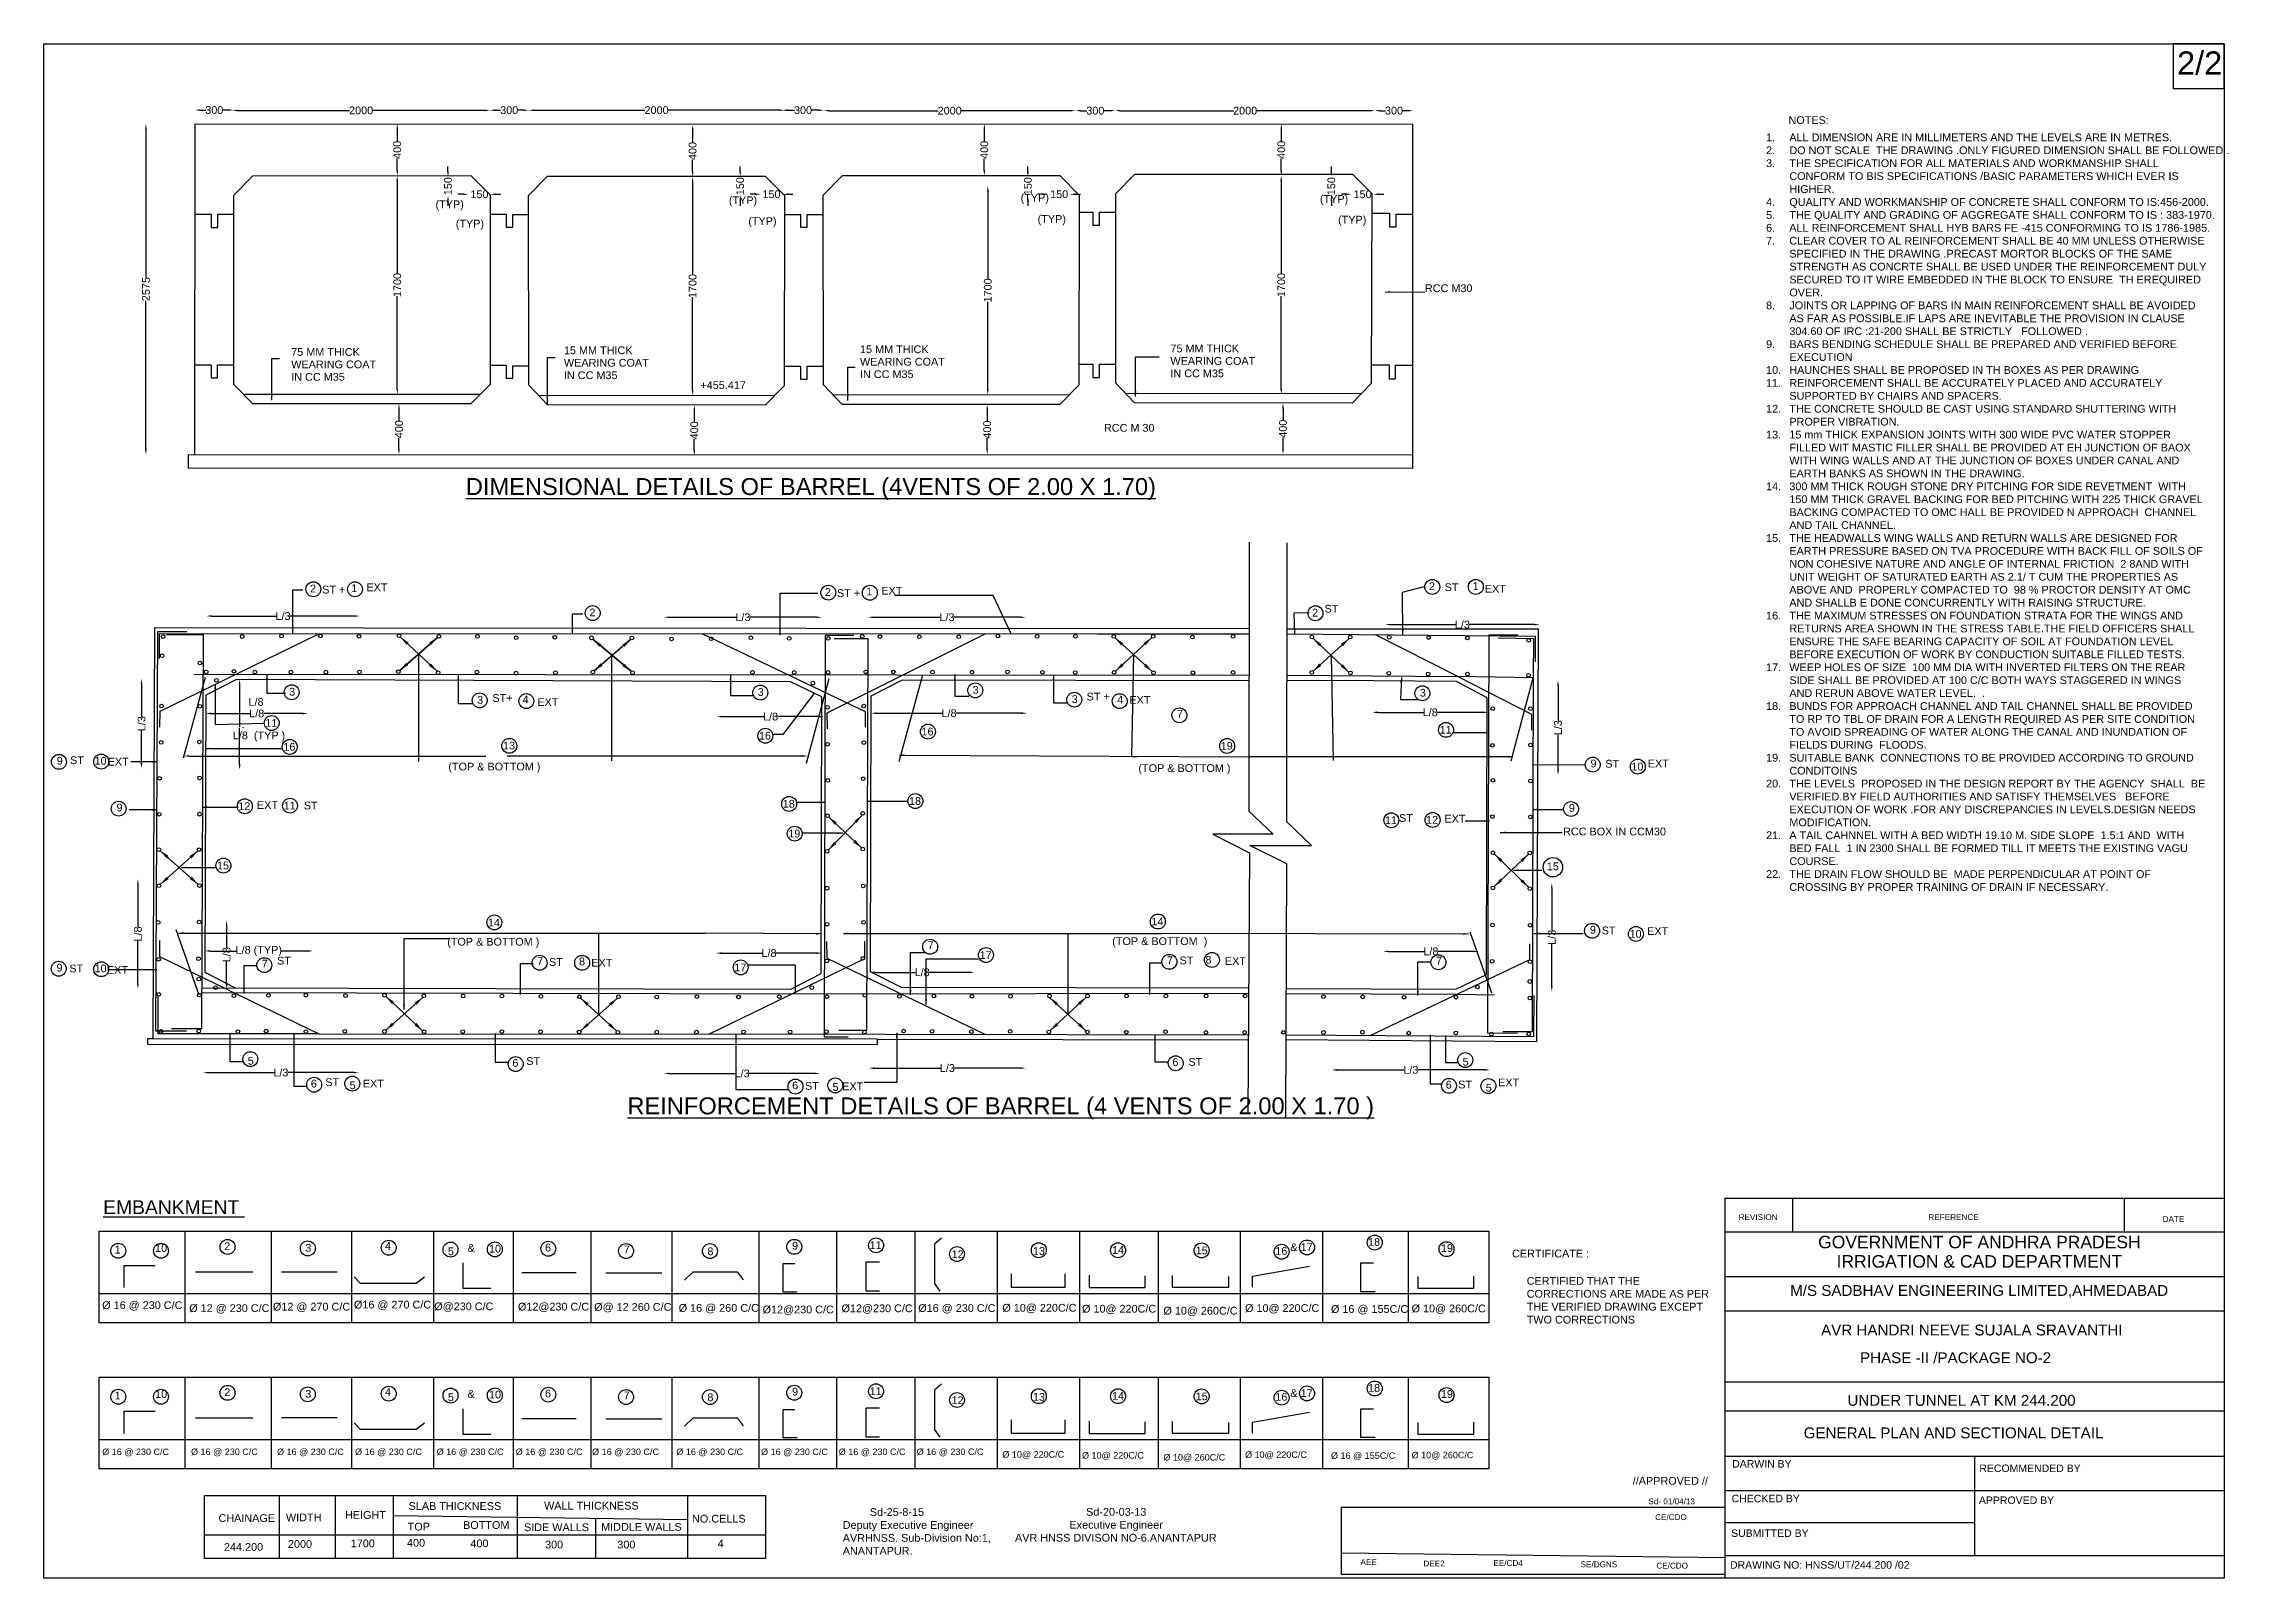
# Model space of a CAD drawing. Header units: millimetres. Extents: x 5124 to 5406002, y 2311 to 17238519.
# Drawn here: x 5211419 to 5228322, y 17187077 to 17198954 of the extents above; entities outside this region: 1.
import ezdxf

# ---------------------------------------------------------------- set-up
doc = ezdxf.new("R2010")
doc.units = ezdxf.units.MM
doc.header["$MEASUREMENT"] = 0
for name, color, linetype in [('DIMENSION', 7, 'Continuous'), ('DRAWING', 50, 'Continuous'), ('TEXT', 7, 'Continuous')]:
    doc.layers.add(name, color=color, linetype=linetype)
doc.styles.get("Standard").update_dxf_attribs({"font": 'arial.ttf', "height": 60})
doc.dimstyles.get("Standard").update_dxf_attribs({"dimtxt": 60, "dimasz": 40, "dimexe": 0.18, "dimexo": 0.0625, "dimgap": 0.09, "dimtad": 0, "dimdec": 0, "dimzin": 0, "dimdsep": 46, "dimtxsty": 'Standard', "dimcen": 0.09, "dimse1": 1, "dimse2": 1, "dimadec": 0, "dimazin": 0, "dimtfac": 1, "dimtdec": 0, "dimtofl": 0, "dimtmove": 0, "dimatfit": 3, "dimfxl": 1, "dimtolj": 1, "dimtzin": 0, "dimarcsym": 0})

msp = doc.modelspace()

# ---------------------------------------------------------------- texts
at = {"layer": 'DIMENSION', "color": 0}
msp.add_text('CERTIFICATE :', height=60, dxfattribs=at).set_placement((5222780.7, 17189560.9))
at = {"layer": 'DIMENSION', "color": 0, "insert": (5224685.8, 17198258.7), "char_height": 60, "attachment_point": 1}
msp.add_mtext_dynamic_manual_height_columns('\\pi-180,l240,t240;1.^IALL DIMENSION ARE IN MILLIMETERS AND THE LEVELS ARE IN METRES.\\P2.^IDO NOT SCALE  THE DRAWING .ONLY FIGURED DIMENSION SHALL BE FOLLOWED .\\P3.^ITHE SPECIFICATION FOR ALL MATERIALS AND WORKMANSHIP SHALL CONFORM TO BIS SPECIFICATIONS /BASIC PARAMETERS WHICH EVER IS HIGHER.\\P4.^IQUALITY AND WORKMANSHIP OF CONCRETE SHALL CONFORM TO IS:456-2000.\\P5.^ITHE QUALITY AND GRADING OF AGGREGATE SHALL CONFORM TO IS : 383-1970.\\P6.^IALL REINFORCEMENT SHALL HYB BARS FE -415 CONFORMING TO IS 1786-1985.\\P7.^ICLEAR COVER TO AL REINFORCEMENT SHALL BE 40 MM UNLESS OTHERWISE SPECIFIED IN THE DRAWING .PRECAST MORTOR BLOCKS OF THE SAME STRENGTH AS CONCRTE SHALL BE USED UNDER THE REINFORCEMENT DULY SECURED TO IT WIRE EMBEDDED IN THE BLOCK TO ENSURE  TH EREQUIRED OVER.\\P8.^IJOINTS OR LAPPING OF BARS IN MAIN REINFORCEMENT SHALL BE AVOIDED AS FAR AS POSSIBLE.IF LAPS ARE INEVITABLE THE PROVISION IN CLAUSE 304.60 OF IRC :21-200 SHALL BE STRICTLY   FOLLOWED .\\P9.^IBARS BENDING SCHEDULE SHALL BE PREPARED AND VERIFIED BEFORE EXECUTION \\P10.^IHAUNCHES SHALL BE PROPOSED IN TH BOXES AS PER DRAWING \\P11.^IREINFORCEMENT SHALL BE ACCURATELY PLACED AND ACCURATELY SUPPORTED BY CHAIRS AND SPACERS.\\P12.^ITHE CONCRETE SHOULD BE CAST USING STANDARD SHUTTERING WITH PROPER VIBRATION.\\P13.^I15 mm THICK EXPANSION JOINTS WITH 300 WIDE PVC WATER STOPPER FILLED WIT MASTIC FILLER SHALL BE PROVIDED AT EH JUNCTION OF BAOX WITH WING WALLS AND AT THE JUNCTION OF BOXES UNDER CANAL AND EARTH BANKS AS SHOWN IN THE DRAWING.\\P14.^I300 MM THICK ROUGH STONE DRY PITCHING FOR SIDE REVETMENT  WITH  150 MM THICK GRAVEL BACKING FOR BED PITCHING WITH 225 THICK GRAVEL BACKING COMPACTED TO OMC HALL BE PROVIDED N APPROACH  CHANNEL AND TAIL CHANNEL.\\P15.^ITHE HEADWALLS WING WALLS AND RETURN WALLS ARE DESIGNED FOR EARTH PRESSURE BASED ON TVA PROCEDURE WITH BACK FILL OF SOILS OF NON COHESIVE NATURE AND ANGLE OF INTERNAL FRICTION  2 8AND WITH UNIT WEIGHT OF SATURATED EARTH AS 2.1/ T CUM THE PROPERTIES AS ABOVE AND  PROPERLY COMPACTED TO  98 % PROCTOR DENSITY AT OMC AND SHALLB E DONE CONCURRENTLY WITH RAISING STRUCTURE.\\P16.^ITHE MAXIMUM STRESSES ON FOUNDATION STRATA FOR THE WINGS AND RETURNS AREA SHOWN IN THE STRESS TABLE.THE FIELD OFFICERS SHALL ENSURE THE SAFE BEARING CAPACITY OF SOIL AT FOUNDATION LEVEL BEFORE EXECUTION OF WORK BY CONDUCTION SUITABLE FILLED TESTS.\\P17.^IWEEP HOLES OF SIZE  100 MM DIA WITH INVERTED FILTERS ON THE REAR SIDE SHALL BE PROVIDED AT 100 C/C BOTH WAYS STAGGERED IN WINGS AND RERUN ABOVE WATER LEVEL.  .\\P18.^IBUNDS FOR APPROACH CHANNEL AND TAIL CHANNEL SHALL BE PROVIDED TO RP TO TBL OF DRAIN FOR A LENGTH REQUIRED AS PER SITE CONDITION  TO AVOID SPREADING OF WATER ALONG THE CANAL AND INUNDATION OF FIELDS DURING  FLOODS.\\P19.^ISUITABLE BANK  CONNECTIONS TO BE PROVIDED ACCORDING TO GROUND CONDITOINS\\P20.^ITHE LEVELS  PROPOSED IN THE DESIGN REPORT BY THE AGENCY  SHALL  BE VERIFIED.BY FIELD AUTHORITIES AND SATISFY THEMSELVES   BEFORE EXECUTION OF WORK .FOR ANY DISCREPANCIES IN LEVELS.DESIGN NEEDS MODIFICATION.\\P21.^IA TAIL CAHNNEL WITH A BED WIDTH 19.10 M. SIDE SLOPE  1.5:1 AND  WITH BED FALL  1 IN 2300 SHALL BE FORMED TILL IT MEETS THE EXISTING VAGU COURSE.\\P22.^ITHE DRAIN FLOW SHOULD BE  MADE PERPENDICULAR AT POINT OF CROSSING BY PROPER TRAINING OF DRAIN IF NECESSARY.', width=3457.364, gutter_width=300, heights=[0], dxfattribs=at)
at = {"layer": 'DIMENSION', "char_height": 60}
for insert, attachment_point in [((5219876.1, 17193468.3), 1), ((5212079, 17192993.9), 9)]:
    msp.add_mtext('\\A1;', dxfattribs=dict(at, insert=insert, attachment_point=attachment_point))
at = {"layer": 'DIMENSION', "color": 0, "char_height": 60, "attachment_point": 1}
for s, insert, width in [('EXT', (5217597.4, 17190915.1), 162.442), ('CERTIFIED THAT THE  CORRECTIONS ARE MADE AS PER  THE VERIFIED DRAWING EXCEPT  TWO CORRECTIONS', (5222893.7, 17189409.4), 1434.475)]:
    msp.add_mtext(s, dxfattribs=dict(at, insert=insert, width=width))
at = {"layer": 'TEXT', "color": 0}
for s, height, p in [('2/2', 180, (5227925.7, 17198714)), ('NOTES:', 60, (5224919.1, 17198332.1)), ('(TYP)', 60, (5214450.6, 17197680.7)), ('(TYP)', 60, (5216720.2, 17197712.3)), ('(TYP)', 60, (5218978.3, 17197731.6)), ('(TYP)', 60, (5221293.6, 17197721.8)), ('(TYP)', 60, (5214607.4, 17197531.1)), ('(TYP)', 60, (5216870.7, 17197550.8)), ('(TYP)', 60, (5219109.4, 17197567.1)), ('(TYP)', 60, (5221434.2, 17197561.5)), ('RCC M30', 60, (5222106, 17197031.2)), ('WEARING COAT ', 60, (5213334.2, 17196441.7)), ('75 MM THICK ', 60, (5213334.2, 17196538.1)), ('WEARING COAT ', 60, (5215444.1, 17196454.2)), ('15 MM THICK ', 60, (5215444.1, 17196550.6)), ('WEARING COAT ', 60, (5217735, 17196462.3)), ('15 MM THICK ', 60, (5217735, 17196558.7)), ('WEARING COAT ', 60, (5220136.8, 17196468.6)), ('75 MM THICK ', 60, (5220136.8, 17196564.9)), ('IN CC M35', 60, (5213334.2, 17196345.3)), ('IN CC M35', 60, (5215444.1, 17196357.8)), ('+455.417', 60, (5216500.1, 17196281.1)), ('IN CC M35', 60, (5217735, 17196365.9)), ('IN CC M35', 60, (5220136.8, 17196372.2)), ('RCC M 30', 60, (5219622.6, 17195950.9)), ('%%UDIMENSIONAL DETAILS OF BARREL (4VENTS OF 2.00 X 1.70)', 131.041, (5214684.9, 17195461)), ('2', 60, (5213479.6, 17194706.7)), ('ST +', 60, (5213573.4, 17194698.7)), ('1', 60, (5213798.7, 17194710.2)), ('EXT', 60, (5213916, 17194716.7)), ('2', 60, (5217463.3, 17194680)), ('ST +', 60, (5217557.1, 17194672)), ('1', 60, (5217782.5, 17194683.6)), ('EXT', 60, (5217899.7, 17194690.1)), ('2', 60, (5222137.3, 17194724.8)), ('ST', 60, (5222258.5, 17194717.5)), ('1', 60, (5222474.3, 17194724.8)), ('EXT', 60, (5222569.6, 17194705.2)), ('2', 60, (5215641.1, 17194522.3)), ('2', 60, (5221233.5, 17194520.7)), ('ST', 60, (5221329.4, 17194550.8)), ('3', 60, (5213317.8, 17193908.8)), ('3', 60, (5216943.3, 17193906.1)), ('3', 60, (5218606.9, 17193923.1)), ('3', 60, (5222066.6, 17193901.1)), ('L/8', 60, (5213003.6, 17193829.5)), ('3', 60, (5214772.8, 17193845.7)), ('ST+', 60, (5214890.8, 17193860)), ('4', 60, (5215124, 17193849)), ('EXT', 60, (5215238.5, 17193828.6)), ('3', 60, (5219373.2, 17193851.5)), ('ST +', 60, (5219488.3, 17193870.9)), ('4', 60, (5219725.2, 17193848.1)), ('EXT', 60, (5219819.2, 17193845.3)), ('7', 60, (5220187.3, 17193738.3)), ('L/8  (TYP )', 60, (5212882.2, 17193570.6)), ('11', 60, (5213133.5, 17193667)), ('16', 60, (5216953, 17193568.4)), ('16', 60, (5218210.5, 17193600.4)), ('11', 60, (5222219.7, 17193614.2)), ('16', 60, (5213273.3, 17193482.3)), ('13', 60, (5214972.6, 17193492.3)), ('19', 60, (5220525.9, 17193489.9)), ('9', 60, (5211520.2, 17193374.4)), ('ST', 60, (5211622.9, 17193378.1)), ('10', 60, (5211812.1, 17193374.5)), ('EXT', 60, (5211913.6, 17193367.3)), ('(TOP & BOTTOM )', 60, (5214549.9, 17193329.6)), ('(TOP & BOTTOM )', 60, (5219889.3, 17193317.6)), ('9', 60, (5223387.6, 17193353.1)), ('ST', 60, (5223502, 17193351.4)), ('10', 60, (5223703.5, 17193329.7)), ('EXT', 60, (5223830.8, 17193353.2)), ('18', 60, (5218114, 17193063.1)), ('9', 60, (5211982.1, 17193012.1)), ('12', 60, (5212925.3, 17193023.2)), ('EXT', 60, (5213068.8, 17193031)), ('11', 60, (5213275.1, 17193027.3)), ('ST', 60, (5213431.3, 17193027.9)), ('18', 60, (5217137.2, 17193041.3)), ('11', 60, (5221796.5, 17192914.8)), ('ST', 60, (5221905.9, 17192931.3)), ('12', 60, (5222115.3, 17192917.4)), ('EXT', 60, (5222257.3, 17192925.9)), ('9', 60, (5223220.3, 17193009.5)), ('19', 60, (5217180.3, 17192810.9)), ('RCC BOX IN CCM30', 60, (5223174.9, 17192826.8)), ('15', 60, (5212759.6, 17192563.7)), ('15', 60, (5223049, 17192557)), ('14', 60, (5214856.6, 17192122.7)), ('14', 60, (5219990, 17192131)), ('9', 60, (5223383, 17192067)), ('ST', 60, (5223473.9, 17192061.6)), ('10', 60, (5223689.2, 17192035)), ('EXT', 60, (5223825.3, 17192056.2)), ('(TOP & BOTTOM )', 60, (5214541.2, 17191973.8)), ('7', 60, (5218258.6, 17191947.2)), ('17', 60, (5218660.3, 17191870.6)), ('(TOP & BOTTOM  )', 60, (5219686.7, 17191978.3)), ('9', 60, (5211518.2, 17191773.4)), ('ST', 60, (5211617.6, 17191766.8)), ('10', 60, (5211812.1, 17191767.8)), ('EXT', 60, (5211908.2, 17191755.9)), ('7', 60, (5213106.4, 17191804.9)), ('ST', 60, (5213224.4, 17191827.5)), ('7', 60, (5215236.7, 17191823.4)), ('ST', 60, (5215328.7, 17191817.1)), ('8', 60, (5215561.1, 17191821.2)), ('EXT', 60, (5215655.8, 17191810.8)), ('17', 60, (5216762.6, 17191774.8)), ('7', 60, (5220110.1, 17191830.7)), ('ST', 60, (5220207.1, 17191829.5)), ('8', 60, (5220407.9, 17191833.9)), ('EXT', 60, (5220558.5, 17191824.1)), ('7', 60, (5222191.4, 17191827.4)), ('5', 60, (5212997.3, 17191052.5)), ('6', 60, (5215045.3, 17191035.7)), ('ST', 60, (5215152.7, 17191050.4)), ('6', 60, (5220152.4, 17191042.3)), ('ST', 60, (5220275.8, 17191043.8)), ('5', 60, (5222397.9, 17191045.2)), ('6', 60, (5213485.8, 17190876.1)), ('ST', 60, (5213597.5, 17190887)), ('5', 60, (5213786, 17190862.9)), ('EXT', 60, (5213888.1, 17190876.2)), ('6', 60, (5217210.1, 17190861.9)), ('ST', 60, (5217309.3, 17190858.1)), ('6', 60, (5222266.8, 17190867.6)), ('ST', 60, (5222363.4, 17190868.8)), ('EXT', 60, (5222672.9, 17190884.6)), ('%%UREINFORCEMENT DETAILS OF BARREL (4 VENTS OF 2.00 X 1.70 )', 131.041, (5215935.1, 17190668.1)), ('5', 60, (5217522.7, 17190849.4)), ('5', 60, (5222577, 17190844.1)), ('%%UEMBANKMENT ', 106.823, (5211879.1, 17189896.5)), ('REVISION ', 45.19, (5224533.2, 17189850.2)), ('GOVERNMENT OF ANDHRA PRADESH ', 96.841, (5225148.7, 17189631.4)), ('REFERENCE ', 45.19, (5226001.7, 17189849.8)), ('DATE ', 45.19, (5227813.8, 17189835.2)), ('1', 60, (5211967.1, 17189591.1)), ('10', 60, (5212280.6, 17189603)), ('2', 60, (5212815.6, 17189617.2)), ('3', 60, (5213442.8, 17189604.9)), ('4', 60, (5214059.7, 17189618.9)), ('5', 60, (5214546.1, 17189578.4)), ('&', 60, (5214698.1, 17189604.7)), ('10', 60, (5214864.2, 17189598.7)), ('6', 60, (5215297.9, 17189606.8)), ('7', 60, (5215906.1, 17189592.1)), ('8', 60, (5216554.6, 17189577.8)), ('9', 60, (5217209.4, 17189621.4)), ('11', 60, (5217809.6, 17189625)), ('12', 60, (5218443.8, 17189555.6)), ('13', 60, (5219073.1, 17189581.1)), ('14', 60, (5219685, 17189588.5)), ('15', 60, (5220332.5, 17189584.9)), ('16', 60, (5220948.4, 17189581.3)), ('& 17', 60, (5221064.8, 17189610.3)), ('18', 60, (5221666, 17189650.6)), ('19', 60, (5222229.8, 17189603.3)), ('IRRIGATION & CAD DEPARTMENT ', 96.841, (5225291.3, 17189481.8)), ('Ø 16 @ 230 C/C', 60, (5211871.6, 17189161.1)), ('Ø16 @ 270 C/C', 60, (5213819.5, 17189165.6)), ('M/S SADBHAV ENGINEERING LIMITED,AHMEDABAD ', 83.929, (5224931.9, 17189262.8)), ('Ø 12 @ 230 C/C', 60, (5212544.8, 17189138.2)), ('Ø12 @ 270 C/C', 60, (5213192.8, 17189149.9)), ('Ø@230 C/C', 60, (5214440.7, 17189151.9)), ('Ø12@230 C/C', 60, (5215088.4, 17189149.9)), ('Ø@ 12 260 C/C ', 60, (5215678.5, 17189147.9)), ('Ø 16 @ 260 C/C', 60, (5216332, 17189140.1)), ('Ø12@230 C/C', 60, (5216981.6, 17189128)), ('Ø12@230 C/C', 60, (5217592.2, 17189136.8)), ('Ø16 @ 230 C/C', 60, (5218185.7, 17189138.5)), ('Ø 10@ 220C/C', 60, (5218836.6, 17189141)), ('Ø 10@ 220C/C', 60, (5219452.9, 17189133.6)), ('Ø 10@ 260C/C', 60, (5220082.6, 17189118.4)), ('Ø 10@ 220C/C', 60, (5220714.3, 17189138.6)), ('Ø 16 @ 155C/C', 60, (5221379.2, 17189131.5)), ('Ø 10@ 260C/C', 60, (5222002.9, 17189135.9)), ('AVR HANDRI NEEVE SUJALA SRAVANTHI ', 83.929, (5225171.5, 17188957)), ('PHASE -II /PACKAGE NO-2', 83.929, (5225472.7, 17188742.5)), ('2', 60, (5212815.6, 17188487.7)), ('4', 60, (5214059.7, 17188489.4)), ('9', 60, (5217209.4, 17188491.9)), ('11', 60, (5217809.6, 17188495.6)), ('18', 60, (5221666, 17188521.1)), ('1', 60, (5211967.1, 17188461.7)), ('10', 60, (5212280.6, 17188473.5)), ('3', 60, (5213442.8, 17188475.4)), ('5', 60, (5214546.1, 17188448.9)), ('&', 60, (5214698.1, 17188475.3)), ('10', 60, (5214864.2, 17188469.2)), ('6', 60, (5215297.9, 17188477.3)), ('7', 60, (5215906.1, 17188462.7)), ('8', 60, (5216554.6, 17188448.3)), ('12', 60, (5218443.8, 17188426.2)), ('13', 60, (5219073.1, 17188451.6)), ('14', 60, (5219685, 17188459)), ('15', 60, (5220332.5, 17188455.4)), ('16', 60, (5220948.4, 17188451.8)), ('& 17', 60, (5221064.8, 17188480.9)), ('19', 60, (5222229.8, 17188473.8)), ('UNDER TUNNEL AT KM 244.200', 83.929, (5225375, 17188412.5)), ('GENERAL PLAN AND SECTIONAL DETAIL ', 83.929, (5225036.7, 17188161)), ('Ø 16 @ 230 C/C', 50, (5211871.6, 17188031.7)), ('Ø 16 @ 230 C/C', 50, (5212558.8, 17188031.7)), ('Ø 16 @ 230 C/C', 50, (5213224.1, 17188031.7)), ('Ø 16 @ 230 C/C', 50, (5213827.9, 17188031.7)), ('Ø 16 @ 230 C/C', 50, (5214459.5, 17188031.7)), ('Ø 16 @ 230 C/C', 50, (5215071.1, 17188031.7)), ('Ø 16 @ 230 C/C', 50, (5215662.4, 17188031.7)), ('Ø 16 @ 230 C/C', 50, (5216313.8, 17188031.7)), ('Ø 16 @ 230 C/C', 50, (5216969.6, 17188031.7)), ('Ø 16 @ 230 C/C', 50, (5217570.3, 17188031.7)), ('Ø 16 @ 230 C/C', 50, (5218173.5, 17188031.7)), ('Ø 10@ 220C/C', 50, (5218836.6, 17188011.5)), ('Ø 10@ 220C/C', 50, (5219452.9, 17188004.1)), ('Ø 10@ 260C/C', 50, (5220082.6, 17187988.9)), ('Ø 10@ 220C/C', 50, (5220714.3, 17188009.2)), ('Ø 16 @ 155C/C', 50, (5221379.2, 17188002)), ('Ø 10@ 260C/C', 50, (5222002.9, 17188006.4)), ('DARWIN BY ', 58.1, (5224483.6, 17187934.2)), ('RECOMMENDED BY ', 58.105, (5226395.7, 17187899.9)), ('//APPROVED //', 60, (5223714, 17187801.9)), ('CHECKED BY ', 58.105, (5224479.4, 17187666.1)), ('APPROVED BY ', 58.105, (5226392.8, 17187652.7)), ('CHAINAGE ', 60, (5212771.2, 17187513.3)), ('WIDTH', 60, (5213293.3, 17187518.8)), ('HEIGHT ', 60, (5213750.4, 17187537.8)), ('SLAB THICKNESS ', 60, (5214242.2, 17187606.8)), ('WALL THICKNESS ', 60, (5215290.6, 17187609.5)), ('NO.CELLS ', 60, (5216435.3, 17187508.9)), ('Sd- 01/04/13', 45, (5223835.6, 17187650.5)), ('CE/CDO', 45, (5223887.6, 17187528)), ('2000', 60, (5213308.7, 17187313.3)), ('1700', 60, (5213794.6, 17187317.8)), ('400', 60, (5214230, 17187322.4)), ('TOP ', 60, (5214235.2, 17187447.6)), ('BOTTOM ', 60, (5214663.8, 17187459.8)), ('400', 60, (5214720.5, 17187317.8)), ('SIDE WALLS', 60, (5215135.1, 17187442.7)), ('300', 60, (5215298.1, 17187308.7)), ('MIDDLE WALLS ', 60, (5215732, 17187445.4)), ('300', 60, (5215857.3, 17187308.7)), ('4', 60, (5216633.8, 17187317.5)), ('SUBMITTED BY ', 58.105, (5224475.3, 17187398)), ('244.200', 60, (5212813.6, 17187290.3)), ('AEE', 45, (5221607.6, 17187180.3)), ('DEE2', 45, (5222094.8, 17187170)), ('EE/CD4', 45, (5222636.5, 17187173.5)), ('SE/DGNS', 45, (5223311.1, 17187163.2)), ('CE/CDO', 45, (5223897.1, 17187153)), ('DRAWING NO: HNSS/UT/244.200 /02', 58.105, (5224466.6, 17187152))]:
    msp.add_text(s, height=height, dxfattribs=at).set_placement(p)
at = {"layer": 'TEXT', "color": 0, "char_height": 60, "attachment_point": 1}
for s, insert, width in [('         Sd-25-8-15\\PDeputy Executive Engineer AVRHNSS. Sub-Division No:1, ANANTAPUR. ', (5217601.5, 17187620.3), 1146.057), ('\\pi562.63;Sd-20-03-13\\P\\pi433.47;Executive Engineer  \\P\\pi12.237;AVR HNSS DIVISON NO-6.ANANTAPUR ', (5218922, 17187621.6), 1583.656)]:
    msp.add_mtext(s, dxfattribs=dict(at, insert=insert, width=width))

# ---------------------------------------------------------------- blocks, each defined once
blk = doc.blocks.new('*D4')
at = {"layer": 'Defpoints', "color": 0, "transparency": 16777216}
for p in [(5212888, 17198440), (5212591, 17198333), (5212888, 17198333)]:
    blk.add_point(p, dxfattribs=at)
at = {"layer": 'DIMENSION', "color": 0, "lineweight": -2, "transparency": 16777216}
for p, q in [((5212631, 17198440), (5212673, 17198440)), ((5212848, 17198440), (5212806, 17198440))]:
    blk.add_line(p, q, dxfattribs=at)
at = {"layer": 'DIMENSION', "color": 0, "transparency": 16777216}
for points in [[(5212631, 17198447), (5212631, 17198434), (5212591, 17198440)], [(5212848, 17198447), (5212848, 17198434), (5212888, 17198440)]]:
    blk.add_solid(points, dxfattribs=at)
at = {"layer": 'DIMENSION', "color": 0, "transparency": 16777216, "insert": (5212739, 17198440), "char_height": 60, "attachment_point": 5}
blk.add_mtext('\\A1;300', dxfattribs=at)
blk = doc.blocks.new('*D5')
at = {"layer": 'Defpoints', "color": 0, "transparency": 16777216}
for p in [(5212879, 17198439), (5214871, 17198439), (5214871, 17198437)]:
    blk.add_point(p, dxfattribs=at)
at = {"layer": 'DIMENSION', "color": 0, "lineweight": -2, "transparency": 16777216}
for p, q in [((5212919, 17198437), (5213785, 17198437)), ((5214831, 17198437), (5213965, 17198437))]:
    blk.add_line(p, q, dxfattribs=at)
at = {"layer": 'DIMENSION', "color": 0, "transparency": 16777216}
for points in [[(5212919, 17198444), (5212919, 17198430), (5212879, 17198437)], [(5214831, 17198444), (5214831, 17198430), (5214871, 17198437)]]:
    blk.add_solid(points, dxfattribs=at)
at = {"layer": 'DIMENSION', "color": 0, "transparency": 16777216, "insert": (5213875, 17198437), "char_height": 60, "attachment_point": 5}
blk.add_mtext('\\A1;2000', dxfattribs=at)
blk = doc.blocks.new('*D6')
at = {"layer": 'Defpoints', "color": 0, "transparency": 16777216}
for p in [(5214871, 17198439), (5215171, 17198439), (5215171, 17198439)]:
    blk.add_point(p, dxfattribs=at)
at = {"layer": 'DIMENSION', "color": 0, "lineweight": -2, "transparency": 16777216}
for p, q in [((5214911, 17198439), (5214954, 17198439)), ((5215131, 17198439), (5215087, 17198439))]:
    blk.add_line(p, q, dxfattribs=at)
at = {"layer": 'DIMENSION', "color": 0, "transparency": 16777216}
for points in [[(5214911, 17198445), (5214911, 17198432), (5214871, 17198439)], [(5215131, 17198445), (5215131, 17198432), (5215171, 17198439)]]:
    blk.add_solid(points, dxfattribs=at)
at = {"layer": 'DIMENSION', "color": 0, "transparency": 16777216, "insert": (5215021, 17198439), "char_height": 60, "attachment_point": 5}
blk.add_mtext('\\A1;300', dxfattribs=at)
blk = doc.blocks.new('*D7')
at = {"layer": 'Defpoints', "color": 0, "transparency": 16777216}
for p in [(5215171, 17198439), (5217151, 17198439), (5217151, 17198439)]:
    blk.add_point(p, dxfattribs=at)
at = {"layer": 'DIMENSION', "color": 0, "lineweight": -2, "transparency": 16777216}
for p, q in [((5215211, 17198439), (5216071, 17198439)), ((5217111, 17198439), (5216251, 17198439))]:
    blk.add_line(p, q, dxfattribs=at)
at = {"layer": 'DIMENSION', "color": 0, "transparency": 16777216}
for points in [[(5215211, 17198445), (5215211, 17198432), (5215171, 17198439)], [(5217111, 17198445), (5217111, 17198432), (5217151, 17198439)]]:
    blk.add_solid(points, dxfattribs=at)
at = {"layer": 'DIMENSION', "color": 0, "transparency": 16777216, "insert": (5216161, 17198439), "char_height": 60, "attachment_point": 5}
blk.add_mtext('\\A1;2000', dxfattribs=at)
blk = doc.blocks.new('*D8')
at = {"layer": 'Defpoints', "color": 0, "transparency": 16777216}
for p in [(5217131, 17198442), (5217456, 17198442), (5217456, 17198439)]:
    blk.add_point(p, dxfattribs=at)
at = {"layer": 'DIMENSION', "color": 0, "lineweight": -2, "transparency": 16777216}
for p, q in [((5217171, 17198439), (5217228, 17198439)), ((5217416, 17198439), (5217360, 17198439))]:
    blk.add_line(p, q, dxfattribs=at)
at = {"layer": 'DIMENSION', "color": 0, "transparency": 16777216}
for points in [[(5217171, 17198445), (5217171, 17198432), (5217131, 17198439)], [(5217416, 17198445), (5217416, 17198432), (5217456, 17198439)]]:
    blk.add_solid(points, dxfattribs=at)
at = {"layer": 'DIMENSION', "color": 0, "transparency": 16777216, "insert": (5217294, 17198439), "char_height": 60, "attachment_point": 5}
blk.add_mtext('\\A1;300', dxfattribs=at)
blk = doc.blocks.new('*D9')
at = {"layer": 'Defpoints', "color": 0, "transparency": 16777216}
for p in [(5217456, 17198439), (5219402, 17198439), (5219402, 17198435)]:
    blk.add_point(p, dxfattribs=at)
at = {"layer": 'DIMENSION', "color": 0, "lineweight": -2, "transparency": 16777216}
for p, q in [((5217496, 17198435), (5218339, 17198435)), ((5219362, 17198435), (5218519, 17198435))]:
    blk.add_line(p, q, dxfattribs=at)
at = {"layer": 'DIMENSION', "color": 0, "transparency": 16777216}
for points in [[(5217496, 17198442), (5217496, 17198429), (5217456, 17198435)], [(5219362, 17198442), (5219362, 17198429), (5219402, 17198435)]]:
    blk.add_solid(points, dxfattribs=at)
at = {"layer": 'DIMENSION', "color": 0, "transparency": 16777216, "insert": (5218429, 17198435), "char_height": 60, "attachment_point": 5}
blk.add_mtext('\\A1;2000', dxfattribs=at)
blk = doc.blocks.new('*D10')
at = {"layer": 'Defpoints', "color": 0, "transparency": 16777216}
for p in [(5219402, 17198439), (5219710, 17198439), (5219710, 17198435)]:
    blk.add_point(p, dxfattribs=at)
at = {"layer": 'DIMENSION', "color": 0, "lineweight": -2, "transparency": 16777216}
for p, q in [((5219442, 17198435), (5219490, 17198435)), ((5219670, 17198435), (5219623, 17198435))]:
    blk.add_line(p, q, dxfattribs=at)
at = {"layer": 'DIMENSION', "color": 0, "transparency": 16777216}
for points in [[(5219442, 17198442), (5219442, 17198429), (5219402, 17198435)], [(5219670, 17198442), (5219670, 17198429), (5219710, 17198435)]]:
    blk.add_solid(points, dxfattribs=at)
at = {"layer": 'DIMENSION', "color": 0, "transparency": 16777216, "insert": (5219556, 17198435), "char_height": 60, "attachment_point": 5}
blk.add_mtext('\\A1;300', dxfattribs=at)
blk = doc.blocks.new('*D11')
at = {"layer": 'Defpoints', "color": 0, "transparency": 16777216}
for p in [(5219710, 17198439), (5221719, 17198439), (5221719, 17198435)]:
    blk.add_point(p, dxfattribs=at)
at = {"layer": 'DIMENSION', "color": 0, "lineweight": -2, "transparency": 16777216}
for p, q in [((5219750, 17198435), (5220625, 17198435)), ((5221679, 17198435), (5220805, 17198435))]:
    blk.add_line(p, q, dxfattribs=at)
at = {"layer": 'DIMENSION', "color": 0, "transparency": 16777216}
for points in [[(5219750, 17198442), (5219750, 17198429), (5219710, 17198435)], [(5221679, 17198442), (5221679, 17198429), (5221719, 17198435)]]:
    blk.add_solid(points, dxfattribs=at)
at = {"layer": 'DIMENSION', "color": 0, "transparency": 16777216, "insert": (5220715, 17198435), "char_height": 60, "attachment_point": 5}
blk.add_mtext('\\A1;2000', dxfattribs=at)
blk = doc.blocks.new('*D12')
at = {"layer": 'Defpoints', "color": 0, "transparency": 16777216}
for p in [(5221719, 17198439), (5222014, 17198439), (5222014, 17198435)]:
    blk.add_point(p, dxfattribs=at)
at = {"layer": 'DIMENSION', "color": 0, "lineweight": -2, "transparency": 16777216}
for p, q in [((5221759, 17198435), (5221800, 17198435)), ((5221974, 17198435), (5221933, 17198435))]:
    blk.add_line(p, q, dxfattribs=at)
at = {"layer": 'DIMENSION', "color": 0, "transparency": 16777216}
for points in [[(5221759, 17198442), (5221759, 17198429), (5221719, 17198435)], [(5221974, 17198442), (5221974, 17198429), (5222014, 17198435)]]:
    blk.add_solid(points, dxfattribs=at)
at = {"layer": 'DIMENSION', "color": 0, "transparency": 16777216, "insert": (5221867, 17198435), "char_height": 60, "attachment_point": 5}
blk.add_mtext('\\A1;300', dxfattribs=at)
blk = doc.blocks.new('*D13')
at = {"layer": 'Defpoints', "color": 0, "transparency": 16777216}
for p in [(5212591, 17198333), (5212210, 17195775), (5212539, 17195775)]:
    blk.add_point(p, dxfattribs=at)
at = {"layer": 'DIMENSION', "color": 0, "lineweight": -2, "transparency": 16777216}
for p, q in [((5212210, 17198293), (5212210, 17197145)), ((5212210, 17195815), (5212210, 17196964))]:
    blk.add_line(p, q, dxfattribs=at)
at = {"layer": 'DIMENSION', "color": 0, "transparency": 16777216}
for points in [[(5212203, 17198293), (5212216, 17198293), (5212210, 17198333)], [(5212203, 17195815), (5212216, 17195815), (5212210, 17195775)]]:
    blk.add_solid(points, dxfattribs=at)
at = {"layer": 'DIMENSION', "color": 0, "transparency": 16777216, "insert": (5212210, 17197054), "char_height": 60, "attachment_point": 5, "rotation": 90}
blk.add_mtext('\\A1;2575', dxfattribs=at)
blk = doc.blocks.new('*D14')
at = {"layer": 'Defpoints', "color": 0, "transparency": 16777216}
for p in [(5214168, 17196166), (5214168, 17196166), (5214167, 17195775)]:
    blk.add_point(p, dxfattribs=at)
at = {"layer": 'DIMENSION', "color": 0, "lineweight": -2, "transparency": 16777216}
for p, q in [((5214168, 17196126), (5214168, 17196038)), ((5214168, 17195815), (5214168, 17195903))]:
    blk.add_line(p, q, dxfattribs=at)
at = {"layer": 'DIMENSION', "color": 0, "transparency": 16777216}
for points in [[(5214161, 17196126), (5214174, 17196126), (5214168, 17196166)], [(5214161, 17195815), (5214174, 17195815), (5214168, 17195775)]]:
    blk.add_solid(points, dxfattribs=at)
at = {"layer": 'DIMENSION', "color": 0, "transparency": 16777216, "insert": (5214168, 17195970), "char_height": 60, "attachment_point": 5, "rotation": 90}
blk.add_mtext('\\A1;400', dxfattribs=at)
blk = doc.blocks.new('*D15')
at = {"layer": 'Defpoints', "color": 0, "transparency": 16777216}
for p in [(5214155, 17197932), (5214165, 17197932), (5214168, 17196241)]:
    blk.add_point(p, dxfattribs=at)
at = {"layer": 'DIMENSION', "color": 0, "lineweight": -2, "transparency": 16777216}
for p, q in [((5214155, 17197892), (5214155, 17197173)), ((5214155, 17196281), (5214155, 17197000))]:
    blk.add_line(p, q, dxfattribs=at)
at = {"layer": 'DIMENSION', "color": 0, "transparency": 16777216}
for points in [[(5214148, 17197892), (5214161, 17197892), (5214155, 17197932)], [(5214148, 17196281), (5214161, 17196281), (5214155, 17196241)]]:
    blk.add_solid(points, dxfattribs=at)
at = {"layer": 'DIMENSION', "color": 0, "transparency": 16777216, "insert": (5214155, 17197086), "char_height": 60, "attachment_point": 5, "rotation": 90}
blk.add_mtext('\\A1;1700', dxfattribs=at)
blk = doc.blocks.new('*D16')
at = {"layer": 'Defpoints', "color": 0, "transparency": 16777216}
for p in [(5214155, 17198333), (5214165, 17198333), (5214165, 17197932)]:
    blk.add_point(p, dxfattribs=at)
at = {"layer": 'DIMENSION', "color": 0, "lineweight": -2, "transparency": 16777216}
for p, q in [((5214155, 17198293), (5214155, 17198200)), ((5214155, 17197972), (5214155, 17198065))]:
    blk.add_line(p, q, dxfattribs=at)
at = {"layer": 'DIMENSION', "color": 0, "transparency": 16777216}
for points in [[(5214148, 17198293), (5214161, 17198293), (5214155, 17198333)], [(5214148, 17197972), (5214161, 17197972), (5214155, 17197932)]]:
    blk.add_solid(points, dxfattribs=at)
at = {"layer": 'DIMENSION', "color": 0, "transparency": 16777216, "insert": (5214155, 17198132), "char_height": 60, "attachment_point": 5, "rotation": 90}
blk.add_mtext('\\A1;400', dxfattribs=at)
blk = doc.blocks.new('*D17')
at = {"layer": 'Defpoints', "color": 0, "transparency": 16777216}
for p in [(5216453, 17196157), (5216453, 17196157), (5216453, 17195766)]:
    blk.add_point(p, dxfattribs=at)
at = {"layer": 'DIMENSION', "color": 0, "lineweight": -2, "transparency": 16777216}
for p, q in [((5216453, 17196117), (5216453, 17196029)), ((5216453, 17195806), (5216453, 17195894))]:
    blk.add_line(p, q, dxfattribs=at)
at = {"layer": 'DIMENSION', "color": 0, "transparency": 16777216}
for points in [[(5216447, 17196117), (5216460, 17196117), (5216453, 17196157)], [(5216447, 17195806), (5216460, 17195806), (5216453, 17195766)]]:
    blk.add_solid(points, dxfattribs=at)
at = {"layer": 'DIMENSION', "color": 0, "transparency": 16777216, "insert": (5216453, 17195961), "char_height": 60, "attachment_point": 5, "rotation": 90}
blk.add_mtext('\\A1;400', dxfattribs=at)
blk = doc.blocks.new('*D18')
at = {"layer": 'Defpoints', "color": 0, "transparency": 16777216}
for p in [(5216440, 17197923), (5216451, 17197923), (5216453, 17196232)]:
    blk.add_point(p, dxfattribs=at)
at = {"layer": 'DIMENSION', "color": 0, "lineweight": -2, "transparency": 16777216}
for p, q in [((5216440, 17197883), (5216440, 17197164)), ((5216440, 17196272), (5216440, 17196991))]:
    blk.add_line(p, q, dxfattribs=at)
at = {"layer": 'DIMENSION', "color": 0, "transparency": 16777216}
for points in [[(5216434, 17197883), (5216447, 17197883), (5216440, 17197923)], [(5216434, 17196272), (5216447, 17196272), (5216440, 17196232)]]:
    blk.add_solid(points, dxfattribs=at)
at = {"layer": 'DIMENSION', "color": 0, "transparency": 16777216, "insert": (5216440, 17197078), "char_height": 60, "attachment_point": 5, "rotation": 90}
blk.add_mtext('\\A1;1700', dxfattribs=at)
blk = doc.blocks.new('*D19')
at = {"layer": 'Defpoints', "color": 0, "transparency": 16777216}
for p in [(5216440, 17198324), (5216451, 17198324), (5216451, 17197923)]:
    blk.add_point(p, dxfattribs=at)
at = {"layer": 'DIMENSION', "color": 0, "lineweight": -2, "transparency": 16777216}
for p, q in [((5216440, 17198284), (5216440, 17198191)), ((5216440, 17197963), (5216440, 17198056))]:
    blk.add_line(p, q, dxfattribs=at)
at = {"layer": 'DIMENSION', "color": 0, "transparency": 16777216}
for points in [[(5216434, 17198284), (5216447, 17198284), (5216440, 17198324)], [(5216434, 17197963), (5216447, 17197963), (5216440, 17197923)]]:
    blk.add_solid(points, dxfattribs=at)
at = {"layer": 'DIMENSION', "color": 0, "transparency": 16777216, "insert": (5216440, 17198123), "char_height": 60, "attachment_point": 5, "rotation": 90}
blk.add_mtext('\\A1;400', dxfattribs=at)
blk = doc.blocks.new('*D20')
at = {"layer": 'Defpoints', "color": 0, "transparency": 16777216}
for p in [(5218724, 17197851), (5218735, 17197851), (5218750, 17196237)]:
    blk.add_point(p, dxfattribs=at)
at = {"layer": 'DIMENSION', "color": 0, "lineweight": -2, "transparency": 16777216}
for p, q in [((5218724, 17197811), (5218724, 17197131)), ((5218724, 17196277), (5218724, 17196957))]:
    blk.add_line(p, q, dxfattribs=at)
at = {"layer": 'DIMENSION', "color": 0, "transparency": 16777216}
for points in [[(5218717, 17197811), (5218731, 17197811), (5218724, 17197851)], [(5218717, 17196277), (5218731, 17196277), (5218724, 17196237)]]:
    blk.add_solid(points, dxfattribs=at)
at = {"layer": 'DIMENSION', "color": 0, "transparency": 16777216, "insert": (5218724, 17197044), "char_height": 60, "attachment_point": 5, "rotation": 90}
blk.add_mtext('\\A1;1700', dxfattribs=at)
blk = doc.blocks.new('*D21')
at = {"layer": 'Defpoints', "color": 0, "transparency": 16777216}
for p in [(5218697, 17198332), (5218708, 17198332), (5218717, 17197933)]:
    blk.add_point(p, dxfattribs=at)
at = {"layer": 'DIMENSION', "color": 0, "lineweight": -2, "transparency": 16777216}
for p, q in [((5218697, 17198292), (5218697, 17198200)), ((5218697, 17197973), (5218697, 17198065))]:
    blk.add_line(p, q, dxfattribs=at)
at = {"layer": 'DIMENSION', "color": 0, "transparency": 16777216}
for points in [[(5218691, 17198292), (5218704, 17198292), (5218697, 17198332)], [(5218691, 17197973), (5218704, 17197973), (5218697, 17197933)]]:
    blk.add_solid(points, dxfattribs=at)
at = {"layer": 'DIMENSION', "color": 0, "transparency": 16777216, "insert": (5218697, 17198132), "char_height": 60, "attachment_point": 5, "rotation": 90}
blk.add_mtext('\\A1;400', dxfattribs=at)
blk = doc.blocks.new('*D22')
at = {"layer": 'Defpoints', "color": 0, "transparency": 16777216}
for p in [(5221008, 17196172), (5221008, 17196172), (5221007, 17195775)]:
    blk.add_point(p, dxfattribs=at)
at = {"layer": 'DIMENSION', "color": 0, "lineweight": -2, "transparency": 16777216}
for p, q in [((5221008, 17196132), (5221008, 17196041)), ((5221008, 17195815), (5221008, 17195906))]:
    blk.add_line(p, q, dxfattribs=at)
at = {"layer": 'DIMENSION', "color": 0, "transparency": 16777216}
for points in [[(5221001, 17196132), (5221014, 17196132), (5221008, 17196172)], [(5221001, 17195815), (5221014, 17195815), (5221008, 17195775)]]:
    blk.add_solid(points, dxfattribs=at)
at = {"layer": 'DIMENSION', "color": 0, "transparency": 16777216, "insert": (5221008, 17195974), "char_height": 60, "attachment_point": 5, "rotation": 90}
blk.add_mtext('\\A1;400', dxfattribs=at)
blk = doc.blocks.new('*D23')
at = {"layer": 'Defpoints', "color": 0, "transparency": 16777216}
for p in [(5220995, 17197932), (5221005, 17197932), (5221008, 17196241)]:
    blk.add_point(p, dxfattribs=at)
at = {"layer": 'DIMENSION', "color": 0, "lineweight": -2, "transparency": 16777216}
for p, q in [((5220995, 17197892), (5220995, 17197173)), ((5220995, 17196281), (5220995, 17197000))]:
    blk.add_line(p, q, dxfattribs=at)
at = {"layer": 'DIMENSION', "color": 0, "transparency": 16777216}
for points in [[(5220988, 17197892), (5221002, 17197892), (5220995, 17197932)], [(5220988, 17196281), (5221002, 17196281), (5220995, 17196241)]]:
    blk.add_solid(points, dxfattribs=at)
at = {"layer": 'DIMENSION', "color": 0, "transparency": 16777216, "insert": (5220995, 17197086), "char_height": 60, "attachment_point": 5, "rotation": 90}
blk.add_mtext('\\A1;1700', dxfattribs=at)
blk = doc.blocks.new('*D24')
at = {"layer": 'Defpoints', "color": 0, "transparency": 16777216}
for p in [(5220995, 17198333), (5221005, 17198333), (5221005, 17197932)]:
    blk.add_point(p, dxfattribs=at)
at = {"layer": 'DIMENSION', "color": 0, "lineweight": -2, "transparency": 16777216}
for p, q in [((5220995, 17198293), (5220995, 17198200)), ((5220995, 17197972), (5220995, 17198065))]:
    blk.add_line(p, q, dxfattribs=at)
at = {"layer": 'DIMENSION', "color": 0, "transparency": 16777216}
for points in [[(5220988, 17198293), (5221002, 17198293), (5220995, 17198333)], [(5220988, 17197972), (5221002, 17197972), (5220995, 17197932)]]:
    blk.add_solid(points, dxfattribs=at)
at = {"layer": 'DIMENSION', "color": 0, "transparency": 16777216, "insert": (5220995, 17198132), "char_height": 60, "attachment_point": 5, "rotation": 90}
blk.add_mtext('\\A1;400', dxfattribs=at)
blk = doc.blocks.new('*D25')
at = {"layer": 'Defpoints', "color": 0, "transparency": 16777216}
for p in [(5212174, 17194038), (5212174, 17193345), (5212176, 17193345)]:
    blk.add_point(p, dxfattribs=at)
at = {"layer": 'DIMENSION', "color": 0, "lineweight": -2, "transparency": 16777216}
for p, q in [((5212176, 17193998), (5212176, 17193745)), ((5212176, 17193385), (5212176, 17193638))]:
    blk.add_line(p, q, dxfattribs=at)
at = {"layer": 'DIMENSION', "color": 0, "transparency": 16777216}
for points in [[(5212169, 17193998), (5212182, 17193998), (5212176, 17194038)], [(5212169, 17193385), (5212182, 17193385), (5212176, 17193345)]]:
    blk.add_solid(points, dxfattribs=at)
at = {"layer": 'DIMENSION', "color": 0, "transparency": 16777216, "insert": (5212176, 17193691), "char_height": 60, "attachment_point": 5, "rotation": 90}
blk.add_mtext('\\A1;L/3', dxfattribs=at)
blk = doc.blocks.new('*D26')
at = {"layer": 'Defpoints', "color": 0, "transparency": 16777216}
for p in [(5212673, 17193772), (5213461, 17193772), (5213461, 17193770)]:
    blk.add_point(p, dxfattribs=at)
at = {"layer": 'DIMENSION', "color": 0, "lineweight": -2, "transparency": 16777216}
for p, q in [((5212713, 17193770), (5213014, 17193770)), ((5213421, 17193770), (5213121, 17193770))]:
    blk.add_line(p, q, dxfattribs=at)
at = {"layer": 'DIMENSION', "color": 0, "transparency": 16777216}
for points in [[(5212713, 17193777), (5212713, 17193763), (5212673, 17193770)], [(5213421, 17193777), (5213421, 17193763), (5213461, 17193770)]]:
    blk.add_solid(points, dxfattribs=at)
at = {"layer": 'DIMENSION', "color": 0, "transparency": 16777216, "insert": (5213067, 17193770), "char_height": 60, "attachment_point": 5}
blk.add_mtext('\\A1;L/8', dxfattribs=at)
blk = doc.blocks.new('*D27')
at = {"layer": 'Defpoints', "color": 0, "transparency": 16777216}
for p in [(5212504, 17193445), (5217331, 17193441), (5217331, 17193428)]:
    blk.add_point(p, dxfattribs=at)
at = {"layer": 'DIMENSION', "color": 0, "linetype": 'Continuous', "lineweight": -2, "transparency": 16777216}
for p, q in [((5212544, 17193441), (5214840, 17193441)), ((5217291, 17193441), (5215004, 17193441))]:
    blk.add_line(p, q, dxfattribs=at)
at = {"layer": 'DIMENSION', "color": 0, "transparency": 16777216}
for points in [[(5212544, 17193448), (5212544, 17193434), (5212504, 17193441)], [(5217291, 17193448), (5217291, 17193434), (5217331, 17193441)]]:
    blk.add_solid(points, dxfattribs=at)
at = {"layer": 'DIMENSION', "color": 0, "transparency": 16777216, "insert": (5214922, 17193441), "char_height": 60, "attachment_point": 5}
blk.add_mtext('\\A1;       ', dxfattribs=at)
blk = doc.blocks.new('*D28')
at = {"layer": 'Defpoints', "color": 0, "transparency": 16777216}
for p in [(5216629, 17193769), (5217457, 17193769), (5217457, 17193746)]:
    blk.add_point(p, dxfattribs=at)
at = {"layer": 'DIMENSION', "color": 0, "lineweight": -2, "transparency": 16777216}
for p, q in [((5216669, 17193746), (5216990, 17193746)), ((5217417, 17193746), (5217097, 17193746))]:
    blk.add_line(p, q, dxfattribs=at)
at = {"layer": 'DIMENSION', "color": 0, "transparency": 16777216}
for points in [[(5216669, 17193753), (5216669, 17193739), (5216629, 17193746)], [(5217417, 17193753), (5217417, 17193739), (5217457, 17193746)]]:
    blk.add_solid(points, dxfattribs=at)
at = {"layer": 'DIMENSION', "color": 0, "transparency": 16777216, "insert": (5217043, 17193746), "char_height": 60, "attachment_point": 5}
blk.add_mtext('\\A1;L/8', dxfattribs=at)
blk = doc.blocks.new('*D29')
at = {"layer": 'Defpoints', "color": 0, "transparency": 16777216}
for p in [(5217821, 17193776), (5219027, 17193774), (5219027, 17193772)]:
    blk.add_point(p, dxfattribs=at)
at = {"layer": 'DIMENSION', "color": 0, "lineweight": -2, "transparency": 16777216}
for p, q in [((5217861, 17193772), (5218371, 17193772)), ((5218987, 17193772), (5218478, 17193772))]:
    blk.add_line(p, q, dxfattribs=at)
at = {"layer": 'DIMENSION', "color": 0, "transparency": 16777216}
for points in [[(5217861, 17193779), (5217861, 17193766), (5217821, 17193772)], [(5218987, 17193779), (5218987, 17193766), (5219027, 17193772)]]:
    blk.add_solid(points, dxfattribs=at)
at = {"layer": 'DIMENSION', "color": 0, "transparency": 16777216, "insert": (5218424, 17193772), "char_height": 60, "attachment_point": 5}
blk.add_mtext('\\A1;L/8', dxfattribs=at)
blk = doc.blocks.new('*D30')
at = {"layer": 'Defpoints', "color": 0, "transparency": 16777216}
for p in [(5221701, 17193769), (5222594, 17193779), (5222594, 17193769)]:
    blk.add_point(p, dxfattribs=at)
at = {"layer": 'DIMENSION', "color": 0, "lineweight": -2, "transparency": 16777216}
for p, q in [((5221741, 17193779), (5222094, 17193779)), ((5222554, 17193779), (5222201, 17193779))]:
    blk.add_line(p, q, dxfattribs=at)
at = {"layer": 'DIMENSION', "color": 0, "transparency": 16777216}
for points in [[(5221741, 17193786), (5221741, 17193772), (5221701, 17193779)], [(5222554, 17193786), (5222554, 17193772), (5222594, 17193779)]]:
    blk.add_solid(points, dxfattribs=at)
at = {"layer": 'DIMENSION', "color": 0, "transparency": 16777216, "insert": (5222147, 17193779), "char_height": 60, "attachment_point": 5}
blk.add_mtext('\\A1;L/8', dxfattribs=at)
blk = doc.blocks.new('*D31')
at = {"layer": 'Defpoints', "color": 0, "transparency": 16777216}
for p in [(5223084, 17194025), (5223084, 17193295), (5223136, 17193295)]:
    blk.add_point(p, dxfattribs=at)
at = {"layer": 'DIMENSION', "color": 0, "lineweight": -2, "transparency": 16777216}
for p, q in [((5223136, 17193985), (5223136, 17193713)), ((5223136, 17193335), (5223136, 17193606))]:
    blk.add_line(p, q, dxfattribs=at)
at = {"layer": 'DIMENSION', "color": 0, "transparency": 16777216}
for points in [[(5223129, 17193985), (5223143, 17193985), (5223136, 17194025)], [(5223129, 17193335), (5223143, 17193335), (5223136, 17193295)]]:
    blk.add_solid(points, dxfattribs=at)
at = {"layer": 'DIMENSION', "color": 0, "transparency": 16777216, "insert": (5223136, 17193660), "char_height": 60, "attachment_point": 5, "rotation": 90}
blk.add_mtext('\\A1;L/3', dxfattribs=at)
blk = doc.blocks.new('*D32')
at = {"layer": 'Defpoints', "color": 0, "transparency": 16777216}
for p in [(5223088, 17192457), (5223088, 17192457), (5223088, 17191620)]:
    blk.add_point(p, dxfattribs=at)
at = {"layer": 'DIMENSION', "color": 0, "lineweight": -2, "transparency": 16777216}
for p, q in [((5223088, 17192417), (5223088, 17192092)), ((5223088, 17191660), (5223088, 17191985))]:
    blk.add_line(p, q, dxfattribs=at)
at = {"layer": 'DIMENSION', "color": 0, "transparency": 16777216}
for points in [[(5223081, 17192417), (5223094, 17192417), (5223088, 17192457)], [(5223081, 17191660), (5223094, 17191660), (5223088, 17191620)]]:
    blk.add_solid(points, dxfattribs=at)
at = {"layer": 'DIMENSION', "color": 0, "transparency": 16777216, "insert": (5223088, 17192038), "char_height": 60, "attachment_point": 5, "rotation": 90}
blk.add_mtext('\\A1;L/3', dxfattribs=at)
blk = doc.blocks.new('*D33')
at = {"layer": 'Defpoints', "color": 0, "transparency": 16777216}
for p in [(5221386, 17191024), (5222608, 17191024), (5222608, 17191012)]:
    blk.add_point(p, dxfattribs=at)
at = {"layer": 'DIMENSION', "color": 0, "lineweight": -2, "transparency": 16777216}
for p, q in [((5221426, 17191012), (5221943, 17191012)), ((5222568, 17191012), (5222050, 17191012))]:
    blk.add_line(p, q, dxfattribs=at)
at = {"layer": 'DIMENSION', "color": 0, "transparency": 16777216}
for points in [[(5221426, 17191019), (5221426, 17191005), (5221386, 17191012)], [(5222568, 17191019), (5222568, 17191005), (5222608, 17191012)]]:
    blk.add_solid(points, dxfattribs=at)
at = {"layer": 'DIMENSION', "color": 0, "transparency": 16777216, "insert": (5221997, 17191012), "char_height": 60, "attachment_point": 5}
blk.add_mtext('\\A1;L/3', dxfattribs=at)
blk = doc.blocks.new('*D34')
at = {"layer": 'Defpoints', "color": 0, "transparency": 16777216}
for p in [(5221784, 17191937), (5222520, 17191937), (5222520, 17191929)]:
    blk.add_point(p, dxfattribs=at)
at = {"layer": 'DIMENSION', "color": 0, "lineweight": -2, "transparency": 16777216}
for p, q in [((5221824, 17191929), (5222099, 17191929)), ((5222480, 17191929), (5222205, 17191929))]:
    blk.add_line(p, q, dxfattribs=at)
at = {"layer": 'DIMENSION', "color": 0, "transparency": 16777216}
for points in [[(5221824, 17191935), (5221824, 17191922), (5221784, 17191929)], [(5222480, 17191935), (5222480, 17191922), (5222520, 17191929)]]:
    blk.add_solid(points, dxfattribs=at)
at = {"layer": 'DIMENSION', "color": 0, "transparency": 16777216, "insert": (5222152, 17191929), "char_height": 60, "attachment_point": 5}
blk.add_mtext('\\A1;L/8', dxfattribs=at)
blk = doc.blocks.new('*D35')
at = {"layer": 'Defpoints', "color": 0, "transparency": 16777216}
for p in [(5217812, 17191770), (5218621, 17191770), (5218621, 17191767)]:
    blk.add_point(p, dxfattribs=at)
at = {"layer": 'DIMENSION', "color": 0, "lineweight": -2, "transparency": 16777216}
for p, q in [((5217852, 17191767), (5218163, 17191767)), ((5218581, 17191767), (5218270, 17191767))]:
    blk.add_line(p, q, dxfattribs=at)
at = {"layer": 'DIMENSION', "color": 0, "transparency": 16777216}
for points in [[(5217852, 17191774), (5217852, 17191761), (5217812, 17191767)], [(5218581, 17191774), (5218581, 17191761), (5218621, 17191767)]]:
    blk.add_solid(points, dxfattribs=at)
at = {"layer": 'DIMENSION', "color": 0, "transparency": 16777216, "insert": (5218216, 17191767), "char_height": 60, "attachment_point": 5}
blk.add_mtext('\\A1;L/8', dxfattribs=at)
blk = doc.blocks.new('*D36')
at = {"layer": 'Defpoints', "color": 0, "transparency": 16777216}
for p in [(5216621, 17191914), (5217441, 17191916), (5217441, 17191914)]:
    blk.add_point(p, dxfattribs=at)
at = {"layer": 'DIMENSION', "color": 0, "lineweight": -2, "transparency": 16777216}
for p, q in [((5216661, 17191916), (5216977, 17191916)), ((5217401, 17191916), (5217084, 17191916))]:
    blk.add_line(p, q, dxfattribs=at)
at = {"layer": 'DIMENSION', "color": 0, "transparency": 16777216}
for points in [[(5216661, 17191922), (5216661, 17191909), (5216621, 17191916)], [(5217401, 17191922), (5217401, 17191909), (5217441, 17191916)]]:
    blk.add_solid(points, dxfattribs=at)
at = {"layer": 'DIMENSION', "color": 0, "transparency": 16777216, "insert": (5217031, 17191916), "char_height": 60, "attachment_point": 5}
blk.add_mtext('\\A1;L/8', dxfattribs=at)
blk = doc.blocks.new('*D37')
at = {"layer": 'Defpoints', "color": 0, "transparency": 16777216}
for p in [(5213501, 17191932), (5212666, 17191921), (5213501, 17191921)]:
    blk.add_point(p, dxfattribs=at)
at = {"layer": 'DIMENSION', "color": 0, "lineweight": -2, "transparency": 16777216}
for p, q in [((5212706, 17191932), (5212908, 17191932)), ((5213461, 17191932), (5213258, 17191932))]:
    blk.add_line(p, q, dxfattribs=at)
at = {"layer": 'DIMENSION', "color": 0, "transparency": 16777216}
for points in [[(5212706, 17191939), (5212706, 17191926), (5212666, 17191932)], [(5213461, 17191939), (5213461, 17191926), (5213501, 17191932)]]:
    blk.add_solid(points, dxfattribs=at)
at = {"layer": 'DIMENSION', "color": 0, "transparency": 16777216, "insert": (5213083, 17191932), "char_height": 60, "attachment_point": 5}
blk.add_mtext('\\A1;L/8 (TYP)', dxfattribs=at)
blk = doc.blocks.new('*D38')
at = {"layer": 'Defpoints', "color": 0, "transparency": 16777216}
for p in [(5212148, 17192487), (5212183, 17192487), (5212183, 17191640)]:
    blk.add_point(p, dxfattribs=at)
at = {"layer": 'DIMENSION', "color": 0, "lineweight": -2, "transparency": 16777216}
for p, q in [((5212148, 17192447), (5212148, 17192117)), ((5212148, 17191680), (5212148, 17192010))]:
    blk.add_line(p, q, dxfattribs=at)
at = {"layer": 'DIMENSION', "color": 0, "transparency": 16777216}
for points in [[(5212141, 17192447), (5212155, 17192447), (5212148, 17192487)], [(5212141, 17191680), (5212155, 17191680), (5212148, 17191640)]]:
    blk.add_solid(points, dxfattribs=at)
at = {"layer": 'DIMENSION', "color": 0, "transparency": 16777216, "insert": (5212148, 17192064), "char_height": 60, "attachment_point": 5, "rotation": 90}
blk.add_mtext('\\A1;L/8', dxfattribs=at)
blk = doc.blocks.new('*D39')
at = {"layer": 'Defpoints', "color": 0, "transparency": 16777216}
for p in [(5212651, 17191004), (5213858, 17191004), (5213858, 17190991)]:
    blk.add_point(p, dxfattribs=at)
at = {"layer": 'DIMENSION', "color": 0, "lineweight": -2, "transparency": 16777216}
for p, q in [((5212691, 17190991), (5213201, 17190991)), ((5213818, 17190991), (5213308, 17190991))]:
    blk.add_line(p, q, dxfattribs=at)
at = {"layer": 'DIMENSION', "color": 0, "transparency": 16777216}
for points in [[(5212691, 17190997), (5212691, 17190984), (5212651, 17190991)], [(5213818, 17190997), (5213818, 17190984), (5213858, 17190991)]]:
    blk.add_solid(points, dxfattribs=at)
at = {"layer": 'DIMENSION', "color": 0, "transparency": 16777216, "insert": (5213254, 17190991), "char_height": 60, "attachment_point": 5}
blk.add_mtext('\\A1;L/3', dxfattribs=at)
blk = doc.blocks.new('*D40')
at = {"layer": 'Defpoints', "color": 0, "transparency": 16777216}
for p in [(5216219, 17190984), (5217427, 17190984), (5217427, 17190984)]:
    blk.add_point(p, dxfattribs=at)
at = {"layer": 'DIMENSION', "color": 0, "lineweight": -2, "transparency": 16777216}
for p, q in [((5216259, 17190984), (5216769, 17190984)), ((5217387, 17190984), (5216876, 17190984))]:
    blk.add_line(p, q, dxfattribs=at)
at = {"layer": 'DIMENSION', "color": 0, "transparency": 16777216}
for points in [[(5216259, 17190991), (5216259, 17190978), (5216219, 17190984)], [(5217387, 17190991), (5217387, 17190978), (5217427, 17190984)]]:
    blk.add_solid(points, dxfattribs=at)
at = {"layer": 'DIMENSION', "color": 0, "transparency": 16777216, "insert": (5216823, 17190984), "char_height": 60, "attachment_point": 5}
blk.add_mtext('\\A1;L/3', dxfattribs=at)
blk = doc.blocks.new('*D41')
at = {"layer": 'Defpoints', "color": 0, "transparency": 16777216}
for p in [(5217805, 17191015), (5219017, 17191026), (5219017, 17191026)]:
    blk.add_point(p, dxfattribs=at)
at = {"layer": 'DIMENSION', "color": 0, "lineweight": -2, "transparency": 16777216}
for p, q in [((5217845, 17191026), (5218358, 17191026)), ((5218977, 17191026), (5218464, 17191026))]:
    blk.add_line(p, q, dxfattribs=at)
at = {"layer": 'DIMENSION', "color": 0, "transparency": 16777216}
for points in [[(5217845, 17191032), (5217845, 17191019), (5217805, 17191026)], [(5218977, 17191032), (5218977, 17191019), (5219017, 17191026)]]:
    blk.add_solid(points, dxfattribs=at)
at = {"layer": 'DIMENSION', "color": 0, "transparency": 16777216, "insert": (5218411, 17191026), "char_height": 60, "attachment_point": 5}
blk.add_mtext('\\A1;L/3', dxfattribs=at)
blk = doc.blocks.new('*D42')
at = {"layer": 'Defpoints', "color": 0, "transparency": 16777216}
for p in [(5221799, 17194486), (5222993, 17194467), (5222993, 17194458)]:
    blk.add_point(p, dxfattribs=at)
at = {"layer": 'DIMENSION', "color": 0, "lineweight": -2, "transparency": 16777216}
for p, q in [((5221839, 17194458), (5222343, 17194458)), ((5222953, 17194458), (5222449, 17194458))]:
    blk.add_line(p, q, dxfattribs=at)
at = {"layer": 'DIMENSION', "color": 0, "transparency": 16777216}
for points in [[(5221839, 17194464), (5221839, 17194451), (5221799, 17194458)], [(5222953, 17194464), (5222953, 17194451), (5222993, 17194458)]]:
    blk.add_solid(points, dxfattribs=at)
at = {"layer": 'DIMENSION', "color": 0, "transparency": 16777216, "insert": (5222396, 17194458), "char_height": 60, "attachment_point": 5}
blk.add_mtext('\\A1;L/3', dxfattribs=at)
blk = doc.blocks.new('*D43')
at = {"layer": 'Defpoints', "color": 0, "transparency": 16777216}
for p in [(5212678, 17194521), (5213863, 17194524), (5213863, 17194521)]:
    blk.add_point(p, dxfattribs=at)
at = {"layer": 'DIMENSION', "color": 0, "lineweight": -2, "transparency": 16777216}
for p, q in [((5212718, 17194524), (5213217, 17194524)), ((5213823, 17194524), (5213324, 17194524))]:
    blk.add_line(p, q, dxfattribs=at)
at = {"layer": 'DIMENSION', "color": 0, "transparency": 16777216}
for points in [[(5212718, 17194531), (5212718, 17194518), (5212678, 17194524)], [(5213823, 17194531), (5213823, 17194518), (5213863, 17194524)]]:
    blk.add_solid(points, dxfattribs=at)
at = {"layer": 'DIMENSION', "color": 0, "transparency": 16777216, "insert": (5213271, 17194524), "char_height": 60, "attachment_point": 5}
blk.add_mtext('\\A1;L/3', dxfattribs=at)
blk = doc.blocks.new('*D44')
at = {"layer": 'Defpoints', "color": 0, "transparency": 16777216}
for p in [(5216220, 17194505), (5217439, 17194515), (5217439, 17194505)]:
    blk.add_point(p, dxfattribs=at)
at = {"layer": 'DIMENSION', "color": 0, "lineweight": -2, "transparency": 16777216}
for p, q in [((5216260, 17194515), (5216776, 17194515)), ((5217399, 17194515), (5216883, 17194515))]:
    blk.add_line(p, q, dxfattribs=at)
at = {"layer": 'DIMENSION', "color": 0, "transparency": 16777216}
for points in [[(5216260, 17194521), (5216260, 17194508), (5216220, 17194515)], [(5217399, 17194521), (5217399, 17194508), (5217439, 17194515)]]:
    blk.add_solid(points, dxfattribs=at)
at = {"layer": 'DIMENSION', "color": 0, "transparency": 16777216, "insert": (5216829, 17194515), "char_height": 60, "attachment_point": 5}
blk.add_mtext('\\A1;L/3', dxfattribs=at)
blk = doc.blocks.new('*D45')
at = {"layer": 'Defpoints', "color": 0, "transparency": 16777216}
for p in [(5217798, 17194505), (5219017, 17194515), (5219017, 17194505)]:
    blk.add_point(p, dxfattribs=at)
at = {"layer": 'DIMENSION', "color": 0, "lineweight": -2, "transparency": 16777216}
for p, q in [((5217838, 17194515), (5218354, 17194515)), ((5218977, 17194515), (5218461, 17194515))]:
    blk.add_line(p, q, dxfattribs=at)
at = {"layer": 'DIMENSION', "color": 0, "transparency": 16777216}
for points in [[(5217838, 17194521), (5217838, 17194508), (5217798, 17194515)], [(5218977, 17194521), (5218977, 17194508), (5219017, 17194515)]]:
    blk.add_solid(points, dxfattribs=at)
at = {"layer": 'DIMENSION', "color": 0, "transparency": 16777216, "insert": (5218408, 17194515), "char_height": 60, "attachment_point": 5}
blk.add_mtext('\\A1;L/3', dxfattribs=at)
blk = doc.blocks.new('*D46')
at = {"layer": 'Defpoints', "color": 0, "transparency": 16777216}
for p in [(5214546, 17197924), (5214547, 17197924), (5214546, 17197778)]:
    blk.add_point(p, dxfattribs=at)
at = {"layer": 'DIMENSION', "color": 0, "lineweight": -2, "transparency": 16777216}
for p, q in [((5214547, 17197964), (5214547, 17198004)), ((5214547, 17197738), (5214547, 17197698))]:
    blk.add_line(p, q, dxfattribs=at)
at = {"layer": 'DIMENSION', "color": 0, "transparency": 16777216}
for points in [[(5214541, 17197964), (5214554, 17197964), (5214547, 17197924)], [(5214541, 17197738), (5214554, 17197738), (5214547, 17197778)]]:
    blk.add_solid(points, dxfattribs=at)
at = {"layer": 'DIMENSION', "color": 0, "transparency": 16777216, "insert": (5214547, 17197851), "char_height": 60, "attachment_point": 5, "rotation": 90}
blk.add_mtext('\\A1;150', dxfattribs=at)
blk = doc.blocks.new('*D47')
at = {"layer": 'Defpoints', "color": 0, "transparency": 16777216}
for p in [(5214705, 17197788), (5214705, 17197733), (5214874, 17197733)]:
    blk.add_point(p, dxfattribs=at)
at = {"layer": 'DIMENSION', "color": 0, "lineweight": -2, "transparency": 16777216}
for p, q in [((5214665, 17197788), (5214625, 17197788)), ((5214914, 17197788), (5214954, 17197788))]:
    blk.add_line(p, q, dxfattribs=at)
at = {"layer": 'DIMENSION', "color": 0, "transparency": 16777216}
for points in [[(5214665, 17197795), (5214665, 17197782), (5214705, 17197788)], [(5214914, 17197795), (5214914, 17197782), (5214874, 17197788)]]:
    blk.add_solid(points, dxfattribs=at)
at = {"layer": 'DIMENSION', "color": 0, "transparency": 16777216, "insert": (5214790, 17197788), "char_height": 60, "attachment_point": 5}
blk.add_mtext('\\A1;150', dxfattribs=at)
blk = doc.blocks.new('*D48')
at = {"layer": 'Defpoints', "color": 0, "transparency": 16777216}
for p in [(5216807, 17197924), (5216808, 17197924), (5216807, 17197778)]:
    blk.add_point(p, dxfattribs=at)
at = {"layer": 'DIMENSION', "color": 0, "lineweight": -2, "transparency": 16777216}
for p, q in [((5216808, 17197964), (5216808, 17198004)), ((5216808, 17197738), (5216808, 17197698))]:
    blk.add_line(p, q, dxfattribs=at)
at = {"layer": 'DIMENSION', "color": 0, "transparency": 16777216}
for points in [[(5216802, 17197964), (5216815, 17197964), (5216808, 17197924)], [(5216802, 17197738), (5216815, 17197738), (5216808, 17197778)]]:
    blk.add_solid(points, dxfattribs=at)
at = {"layer": 'DIMENSION', "color": 0, "transparency": 16777216, "insert": (5216808, 17197851), "char_height": 60, "attachment_point": 5, "rotation": 90}
blk.add_mtext('\\A1;150', dxfattribs=at)
blk = doc.blocks.new('*D49')
at = {"layer": 'Defpoints', "color": 0, "transparency": 16777216}
for p in [(5216966, 17197788), (5216966, 17197733), (5217135, 17197733)]:
    blk.add_point(p, dxfattribs=at)
at = {"layer": 'DIMENSION', "color": 0, "lineweight": -2, "transparency": 16777216}
for p, q in [((5216926, 17197788), (5216886, 17197788)), ((5217175, 17197788), (5217215, 17197788))]:
    blk.add_line(p, q, dxfattribs=at)
at = {"layer": 'DIMENSION', "color": 0, "transparency": 16777216}
for points in [[(5216926, 17197795), (5216926, 17197782), (5216966, 17197788)], [(5217175, 17197795), (5217175, 17197782), (5217135, 17197788)]]:
    blk.add_solid(points, dxfattribs=at)
at = {"layer": 'DIMENSION', "color": 0, "transparency": 16777216, "insert": (5217050, 17197788), "char_height": 60, "attachment_point": 5}
blk.add_mtext('\\A1;150', dxfattribs=at)
blk = doc.blocks.new('*D50')
at = {"layer": 'Defpoints', "color": 0, "transparency": 16777216}
for p in [(5219032, 17197924), (5219034, 17197924), (5219032, 17197778)]:
    blk.add_point(p, dxfattribs=at)
at = {"layer": 'DIMENSION', "color": 0, "lineweight": -2, "transparency": 16777216}
for p, q in [((5219034, 17197964), (5219034, 17198004)), ((5219034, 17197738), (5219034, 17197698))]:
    blk.add_line(p, q, dxfattribs=at)
at = {"layer": 'DIMENSION', "color": 0, "transparency": 16777216}
for points in [[(5219027, 17197964), (5219041, 17197964), (5219034, 17197924)], [(5219027, 17197738), (5219041, 17197738), (5219034, 17197778)]]:
    blk.add_solid(points, dxfattribs=at)
at = {"layer": 'DIMENSION', "color": 0, "transparency": 16777216, "insert": (5219034, 17197851), "char_height": 60, "attachment_point": 5, "rotation": 90}
blk.add_mtext('\\A1;150', dxfattribs=at)
blk = doc.blocks.new('*D51')
at = {"layer": 'Defpoints', "color": 0, "transparency": 16777216}
for p in [(5219192, 17197788), (5219192, 17197733), (5219360, 17197733)]:
    blk.add_point(p, dxfattribs=at)
at = {"layer": 'DIMENSION', "color": 0, "lineweight": -2, "transparency": 16777216}
for p, q in [((5219152, 17197788), (5219112, 17197788)), ((5219400, 17197788), (5219440, 17197788))]:
    blk.add_line(p, q, dxfattribs=at)
at = {"layer": 'DIMENSION', "color": 0, "transparency": 16777216}
for points in [[(5219152, 17197795), (5219152, 17197782), (5219192, 17197788)], [(5219400, 17197795), (5219400, 17197782), (5219360, 17197788)]]:
    blk.add_solid(points, dxfattribs=at)
at = {"layer": 'DIMENSION', "color": 0, "transparency": 16777216, "insert": (5219276, 17197788), "char_height": 60, "attachment_point": 5}
blk.add_mtext('\\A1;150', dxfattribs=at)
blk = doc.blocks.new('*D52')
at = {"layer": 'Defpoints', "color": 0, "transparency": 16777216}
for p in [(5221380, 17197924), (5221382, 17197924), (5221380, 17197778)]:
    blk.add_point(p, dxfattribs=at)
at = {"layer": 'DIMENSION', "color": 0, "lineweight": -2, "transparency": 16777216}
for p, q in [((5221382, 17197964), (5221382, 17198004)), ((5221382, 17197738), (5221382, 17197698))]:
    blk.add_line(p, q, dxfattribs=at)
at = {"layer": 'DIMENSION', "color": 0, "transparency": 16777216}
for points in [[(5221375, 17197964), (5221389, 17197964), (5221382, 17197924)], [(5221375, 17197738), (5221389, 17197738), (5221382, 17197778)]]:
    blk.add_solid(points, dxfattribs=at)
at = {"layer": 'DIMENSION', "color": 0, "transparency": 16777216, "insert": (5221382, 17197851), "char_height": 60, "attachment_point": 5, "rotation": 90}
blk.add_mtext('\\A1;150', dxfattribs=at)
blk = doc.blocks.new('*D53')
at = {"layer": 'Defpoints', "color": 0, "transparency": 16777216}
for p in [(5221540, 17197788), (5221540, 17197733), (5221708, 17197733)]:
    blk.add_point(p, dxfattribs=at)
at = {"layer": 'DIMENSION', "color": 0, "lineweight": -2, "transparency": 16777216}
for p, q in [((5221500, 17197788), (5221460, 17197788)), ((5221748, 17197788), (5221788, 17197788))]:
    blk.add_line(p, q, dxfattribs=at)
at = {"layer": 'DIMENSION', "color": 0, "transparency": 16777216}
for points in [[(5221500, 17197795), (5221500, 17197782), (5221540, 17197788)], [(5221748, 17197795), (5221748, 17197782), (5221708, 17197788)]]:
    blk.add_solid(points, dxfattribs=at)
at = {"layer": 'DIMENSION', "color": 0, "transparency": 16777216, "insert": (5221624, 17197788), "char_height": 60, "attachment_point": 5}
blk.add_mtext('\\A1;150', dxfattribs=at)
blk = doc.blocks.new('*D54')
at = {"layer": 'Defpoints', "color": 0, "transparency": 16777216}
for p in [(5212834, 17192170), (5212900, 17192170), (5212900, 17191636)]:
    blk.add_point(p, dxfattribs=at)
at = {"layer": 'DIMENSION', "color": 0, "lineweight": -2, "transparency": 16777216}
for p, q in [((5212834, 17192130), (5212834, 17191956)), ((5212834, 17191676), (5212834, 17191850))]:
    blk.add_line(p, q, dxfattribs=at)
at = {"layer": 'DIMENSION', "color": 0, "transparency": 16777216}
for points in [[(5212828, 17192130), (5212841, 17192130), (5212834, 17192170)], [(5212828, 17191676), (5212841, 17191676), (5212834, 17191636)]]:
    blk.add_solid(points, dxfattribs=at)
at = {"layer": 'DIMENSION', "color": 0, "transparency": 16777216, "insert": (5212834, 17191903), "char_height": 60, "attachment_point": 5, "rotation": 90}
blk.add_mtext('\\A1;L/8', dxfattribs=at)
blk = doc.blocks.new('*D55')
at = {"layer": 'Defpoints', "color": 0, "transparency": 16777216}
for p in [(5212936, 17194032), (5212935, 17193336), (5212936, 17193336)]:
    blk.add_point(p, dxfattribs=at)
at = {"layer": 'DIMENSION', "color": 0, "lineweight": -2, "transparency": 16777216}
for p, q in [((5212935, 17193992), (5212935, 17193666)), ((5212935, 17193376), (5212935, 17193658))]:
    blk.add_line(p, q, dxfattribs=at)
at = {"layer": 'DIMENSION', "color": 0, "transparency": 16777216}
for points in [[(5212928, 17193992), (5212942, 17193992), (5212935, 17194032)], [(5212928, 17193376), (5212942, 17193376), (5212935, 17193336)]]:
    blk.add_solid(points, dxfattribs=at)
at = {"layer": 'DIMENSION', "color": 0, "transparency": 16777216, "insert": (5212935, 17193662), "char_height": 60, "attachment_point": 5, "rotation": 90}
blk.add_mtext('\\A1;.', dxfattribs=at)
blk = doc.blocks.new('*D56')
at = {"layer": 'Defpoints', "color": 0, "transparency": 16777216}
for p in [(5218719, 17196161), (5218719, 17196161), (5218720, 17195774)]:
    blk.add_point(p, dxfattribs=at)
at = {"layer": 'DIMENSION', "color": 0, "lineweight": -2, "transparency": 16777216}
for p, q in [((5218719, 17196121), (5218719, 17196035)), ((5218719, 17195814), (5218719, 17195900))]:
    blk.add_line(p, q, dxfattribs=at)
at = {"layer": 'DIMENSION', "color": 0, "transparency": 16777216}
for points in [[(5218713, 17196121), (5218726, 17196121), (5218719, 17196161)], [(5218713, 17195814), (5218726, 17195814), (5218719, 17195774)]]:
    blk.add_solid(points, dxfattribs=at)
at = {"layer": 'DIMENSION', "color": 0, "transparency": 16777216, "insert": (5218719, 17195967), "char_height": 60, "attachment_point": 5, "rotation": 90}
blk.add_mtext('\\A1;400', dxfattribs=at)

# ---------------------------------------------------------------- dimensions: what is measured, and where the dimension line sits
at = {"layer": 'DIMENSION', "color": 0}
for base, p1, p2, text, picture, middle in [((5212888.2, 17198440.2), (5212590.6, 17198333.1), (5212888.2, 17198333.1), '300', '*D4', (5212739.4, 17198440.2)), ((5214870.5, 17198436.9), (5212879.4, 17198438.8), (5214870.5, 17198438.8), '2000', '*D5', (5213875, 17198436.9)), ((5215170.7, 17198438.8), (5214870.5, 17198438.8), (5215170.7, 17198438.8), '300', '*D6', (5215020.6, 17198438.8)), ((5217151.5, 17198438.8), (5215170.7, 17198438.8), (5217151.5, 17198438.8), '2000', '*D7', (5216161.1, 17198438.8)), ((5217456.5, 17198438.8), (5217131.5, 17198442.1), (5217456.5, 17198442.1), '300', '*D8', (5217294, 17198438.8)), ((5219402.3, 17198435.4), (5217456.5, 17198438.8), (5219402.3, 17198438.8), '2000', '*D9', (5218429.4, 17198435.4)), ((5219710.4, 17198435.4), (5219402.3, 17198438.8), (5219710.4, 17198438.8), '300', '*D10', (5219556.4, 17198435.4)), ((5221719.2, 17198435.4), (5219710.4, 17198438.8), (5221719.2, 17198438.8), '2000', '*D11', (5220714.8, 17198435.4)), ((5222014, 17198435.4), (5221719.2, 17198438.8), (5222014, 17198438.8), '300', '*D12', (5221866.6, 17198435.4)), ((5214705, 17197788.5), (5214874, 17197733), (5214705, 17197733), '150', '*D47', (5214789.5, 17197788.5)), ((5216966, 17197788.5), (5217135, 17197733), (5216966, 17197733), '150', '*D49', (5217050.5, 17197788.5)), ((5219191.5, 17197788.5), (5219360.5, 17197733), (5219191.5, 17197733), '150', '*D51', (5219276, 17197788.5)), ((5221539.5, 17197788.5), (5221708.5, 17197733), (5221539.5, 17197733), '150', '*D53', (5221624, 17197788.5)), ((5213863.2, 17194524.5), (5212678.1, 17194521.1), (5213863.2, 17194521.1), 'L/3', '*D43', (5213270.7, 17194524.5)), ((5217439.1, 17194514.5), (5216219.6, 17194504.9), (5217439.1, 17194504.9), 'L/3', '*D44', (5216829.4, 17194514.5)), ((5219017.4, 17194514.5), (5217797.9, 17194504.9), (5219017.4, 17194504.9), 'L/3', '*D45', (5218407.6, 17194514.5)), ((5222993.4, 17194457.7), (5221798.5, 17194486.4), (5222993.4, 17194466.8), 'L/3', '*D42', (5222396, 17194457.7)), ((5213460.8, 17193770.1), (5212673.4, 17193772), (5213460.8, 17193772), 'L/8', '*D26', (5213067.1, 17193770.1)), ((5219027.4, 17193772.4), (5217821.2, 17193776), (5219027.4, 17193774.4), 'L/8', '*D29', (5218424.3, 17193772.4)), ((5222594.2, 17193779), (5221700.7, 17193769.1), (5222594.2, 17193769.1), 'L/8', '*D30', (5222147.5, 17193779)), ((5217457.1, 17193746.1), (5216629.3, 17193768.9), (5217457.1, 17193768.9), 'L/8', '*D28', (5217043.2, 17193746.1)), ((5213500.7, 17191932.2), (5212665.6, 17191920.6), (5213500.7, 17191920.6), 'L/8 (TYP)', '*D37', (5213083.2, 17191932.2)), ((5217440.9, 17191915.5), (5216620.5, 17191913.6), (5217440.9, 17191913.6), 'L/8', '*D36', (5217030.7, 17191915.5)), ((5222520, 17191928.5), (5221784, 17191937.4), (5222520, 17191937.4), 'L/8', '*D34', (5222152, 17191928.5)), ((5218620.6, 17191767.3), (5217812.4, 17191769.5), (5218620.6, 17191769.5), 'L/8', '*D35', (5218216.5, 17191767.3)), ((5213857.7, 17190990.5), (5212650.8, 17191003.6), (5213857.7, 17191003.6), 'L/3', '*D39', (5213254.2, 17190990.5)), ((5217427.2, 17190984.4), (5216218.5, 17190984.4), (5217427.2, 17190984.4), 'L/3', '*D40', (5216822.9, 17190984.4)), ((5219016.9, 17191025.8), (5217804.9, 17191014.9), (5219016.9, 17191025.8), 'L/3', '*D41', (5218410.9, 17191025.8)), ((5222607.7, 17191012.1), (5221385.8, 17191024.2), (5222607.7, 17191024.2), 'L/3', '*D33', (5221996.8, 17191012.1))]:
    dim = msp.add_linear_dim(base=base, p1=p1, p2=p2, text=text, dimstyle='Standard', dxfattribs=at)
    dim.commit()
    dim.dimension.update_dxf_attribs({"geometry": picture, "text_midpoint": middle})
for base, p1, p2, text, picture, middle in [((5212209.5, 17195775), (5212590.6, 17198333.1), (5212539, 17195775), '2575', '*D13', (5212209.5, 17197054.1)), ((5214154.8, 17198332.8), (5214165.3, 17197931.7), (5214165.4, 17198332.8), '400', '*D16', (5214154.8, 17198132.2)), ((5216440.5, 17198323.8), (5216451, 17197922.8), (5216451.1, 17198323.8), '400', '*D19', (5216440.5, 17198123.3)), ((5218697.5, 17198331.7), (5218717, 17197932.8), (5218708.1, 17198331.7), '400', '*D21', (5218697.5, 17198132.3)), ((5220994.9, 17198332.8), (5221005.4, 17197931.7), (5221005.5, 17198332.8), '400', '*D24', (5220994.9, 17198132.2)), ((5214154.8, 17197931.7), (5214167.6, 17196241.2), (5214165.3, 17197931.7), '1700', '*D15', (5214154.8, 17197086.4)), ((5214547.5, 17197923.5), (5214546, 17197778), (5214546, 17197923.5), '150', '*D46', (5214547.5, 17197850.8)), ((5216440.5, 17197922.8), (5216453.3, 17196232.3), (5216451, 17197922.8), '1700', '*D18', (5216440.5, 17197077.5)), ((5216808.5, 17197923.5), (5216807, 17197778), (5216807, 17197923.5), '150', '*D48', (5216808.5, 17197850.8)), ((5218724, 17197851.4), (5218750.5, 17196236.6), (5218734.5, 17197851.4), '1700', '*D20', (5218724, 17197044)), ((5219034, 17197923.5), (5219032.5, 17197778), (5219032.5, 17197923.5), '150', '*D50', (5219034, 17197850.8)), ((5220994.8, 17197931.7), (5221007.7, 17196241.2), (5221005.4, 17197931.7), '1700', '*D23', (5220994.8, 17197086.4)), ((5221382, 17197923.5), (5221380.5, 17197778), (5221380.5, 17197923.5), '150', '*D52', (5221382, 17197850.8)), ((5214167.6, 17196166), (5214167.2, 17195774.7), (5214167.6, 17196166), '400', '*D14', (5214167.6, 17195970.3)), ((5216453.3, 17196157.1), (5216452.9, 17195765.7), (5216453.3, 17196157.1), '400', '*D17', (5216453.3, 17195961.4)), ((5218719.2, 17196161), (5218720.5, 17195773.6), (5218719.2, 17196161), '400', '*D56', (5218719.2, 17195967.3)), ((5221007.7, 17196172.4), (5221007.3, 17195774.7), (5221007.7, 17196172.4), '400', '*D22', (5221007.7, 17195973.5)), ((5212175.7, 17193345), (5212174.1, 17194037.9), (5212173.9, 17193345), 'L/3', '*D25', (5212175.7, 17193691.5)), ((5223135.9, 17193294.9), (5223083.7, 17194024.5), (5223083.7, 17193294.9), 'L/3', '*D31', (5223135.9, 17193659.7)), ((5212147.9, 17192487), (5212182.5, 17191640.5), (5212182.5, 17192487), 'L/8', '*D38', (5212147.9, 17192063.8)), ((5212834.5, 17192170), (5212900.5, 17191636), (5212900.5, 17192170), 'L/8', '*D54', (5212834.5, 17191903))]:
    dim = msp.add_linear_dim(base=base, p1=p1, p2=p2, angle=90, text=text, dimstyle='Standard', dxfattribs=at)
    dim.commit()
    dim.dimension.update_dxf_attribs({"geometry": picture, "text_midpoint": middle})
for base, p1, p2, text, picture, middle in [((5212935, 17193335.5), (5212936.5, 17194032), (5212936.5, 17193335.5), '.', '*D55', (5212935, 17193662)), ((5223087.5, 17192457.4), (5223088.1, 17191619.5), (5223088.1, 17192457.4), 'L/3', '*D32', (5223087.5, 17192038.4))]:
    dim = msp.add_linear_dim(base=base, p1=p1, p2=p2, angle=90, text=text, dimstyle='Standard', dxfattribs=at)
    dim.commit()
    dim.dimension.update_dxf_attribs({"geometry": picture, "text_midpoint": middle, "dimtype": 160})
dim = msp.add_linear_dim(base=(5217330.6, 17193441), p1=(5212504.1, 17193445), p2=(5217330.6, 17193427.5), text='       ', dimstyle='Standard', dxfattribs=at)
dim.commit()
dim.dimension.update_dxf_attribs({"geometry": '*D27', "text_midpoint": (5214922, 17193441), "dimtype": 160})

# ---------------------------------------------------------------- hatches: boundary and pattern name
at = {"layer": 'DRAWING'}
h = msp.add_hatch(dxfattribs=at)
h.set_pattern_fill('GRAVEL', color=256, scale=0.1, style=0)
h.set_pattern_definition([(228.0128, (0.072, 0.1), (-0.7999998232158162, -0.9000001341607247), [0.0134536, -1.3319088]), (184.9697, (0.063, 0.09), (1.200000105151764, 0.0999991307007052), [0.0230868, -2.2855925]), (132.5104, (0.04, 0.088), (0.9999990718346812, -1.10000086738712), [0.0162788, -1.6116032]), (267.2737, (0.001, 0.063), (0.099999601772719, 2.000000029497347), [0.0210238, -2.0813558]), (292.8337, (0, 0.042), (-0.500000990543714, 1.199999641177778), [0.0206155, -2.0409373]), (357.2737, (0.008, 0.023), (-2.000000029497347, 0.0999996017727192), [0.0210238, -2.0813558]), (37.6942, (0.029, 0.022), (-1.300000734561798, -0.999999040516053), [0.0278029, -2.7524849]), (72.2553, (0.051, 0.039), (0.7000010762705409, 2.199999623123919), [0.0262488, -2.5986321]), (121.4296, (0.059, 0.064), (-0.8000008234176366, 1.299999503649257), [0.021095, -2.0884073]), (175.2364, (0.048, 0.082), (1.100000094631959, -0.099999153266126), [0.0240832, -1.1800763]), (222.3974, (0.024, 0.084), (-1.200000735107324, -1.099999208201412), [0.0311448, -3.0833375]), (138.8141, (0.1, 0.062), (-0.7000002946805716, 0.5999997313342756), [0.0106301, -1.0523844]), (171.4692, (0.092, 0.069), (1.299999828481513, -0.2000007910039791), [0.0202237, -2.0021511]), (225, (0.072, 0.072), (-1e-17, -0.1000000309449), [0.0141421, -0.1272792]), (203.1986, (0.065, 0.084), (0.4999999730667075, 0.200000132526485), [0.0076158, -0.7539615]), (291.8014, (0.058, 0.081), (-0.099999991050065, 0.300000027301077), [0.0107703, -0.5277462]), (30.9638, (0.062, 0.071), (0.2999998022288, 0.200000248354073), [0.0174929, -0.5656023]), (161.5651, (0.077, 0.08), (0.200000043459296, -0.09999984032227), [0.0126491, -0.3035787]), (16.3895, (0, 0.081), (1.000000219841196, 0.299999270981797), [0.01772, -1.7542845]), (70.3462, (0.017, 0.086), (-0.3999995247371746, -1.100000213560622), [0.0148661, -1.4717408]), (293.1986, (0.077, 0.1), (-0.200000132526485, 0.4999999730667075), [0.0152315, -0.7463458]), (343.6105, (0.083, 0.086), (-1.000000219841196, 0.2999992709817974), [0.01772, -1.7542845]), (339.444, (0, 0.019), (-0.500000184454242, 0.1999995996421584), [0.017088, -0.8373124]), (294.7751, (0.016, 0.013), (-0.499999218924517, 1.100000342183912), [0.0143178, -1.4174643]), (66.8014, (0.078, 0), (0.2000001325264855, 0.4999999730667075), [0.0152315, -0.7463458]), (17.354, (0.084, 0.014), (-1.300000201909683, -0.3999994502259119), [0.0167631, -1.6595424]), (69.444, (0.029, 0), (-0.199999599642159, -0.500000184454242), [0.008544, -0.8458564]), (101.3099, (0.072, 0), (-0.09999976321616, 0.400000075223095), [0.005099, -0.5048029]), (165.9638, (0.071, 0.005), (0.300000054598974, -0.099999805736125), [0.0206155, -0.391695]), (186.009, (0.051, 0.01), (0.9999999750906041, 0.0999999317481842), [0.019105, -1.8913923]), (303.6901, (0.062, 0.062), (-0.10000013345072, 0.199999955777116), [0.0144222, -0.3461329]), (353.1572, (0.07, 0.05), (1.699999936547855, -0.2000007997924761), [0.0251794, -2.4927563]), (60.9454, (0.095, 0.047), (-0.400000002719928, -0.7000000384569686), [0.0102956, -1.0192674]), (90, (0.1, 0.056), (-0.1, 0.1), [0.006, -0.094]), (120.2564, (0.049, 0.013), (0.3999994886802694, -0.7000002455854735), [0.0138924, -1.375352]), (48.0128, (0.042, 0.025), (0.799999823215816, 0.900000134160725), [0.0269072, -1.3184552]), (0, (0.06, 0.045), (0.1, 0.1), [0.026, -0.074]), (325.3048, (0.086, 0.045), (-0.9999994258987526, 0.7000008609594458), [0.0158114, -1.5653274]), (254.0546, (0.099, 0.036), (-0.099999988929638, -0.400000012665215), [0.0145602, -0.7134508]), (207.646, (0.095, 0.022), (-1.899999580717959, -1.000000771316918), [0.0237065, -2.3469474]), (175.4261, (0.074, 0.011), (-1.300000055831213, 0.0999994801161084), [0.0250799, -2.4829074])])
h.paths.add_polyline_path([(5406002.5, 17238518.9), (5403931, 17238517.5), (5403604.1, 17238179.8), (5406002.5, 17238179.8)])
h.paths.add_polyline_path([(5403931, 17238517.5), (5402721.5, 17238516.6), (5402591.2, 17238380.1), (5402591.2, 17238179.8), (5403604.1, 17238179.8)])
h.paths.add_polyline_path([(5369994.7, 17238326.7), (5369830.6, 17238493.7), (5368626.7, 17238492.9), (5368938.9, 17238179.8), (5369994.7, 17238179.8)])
h.paths.add_polyline_path([(5368626.7, 17238492.9), (5366528.7, 17238491.4), (5366528.7, 17238179.8), (5368938.9, 17238179.8)])

# ---------------------------------------------------------------- linework, layer by layer
at = {"layer": 'DIMENSION', "color": 0}
for points in [[(5228290.7, 17198953.6), (5227894.9, 17198953.6), (5227894.9, 17198605.6), (5228290.7, 17198605.6)], [(5217003.2, 17187230.1), (5212664, 17187230.1), (5212664, 17187719.6), (5217003.2, 17187719.6)]]:
    msp.add_lwpolyline(points, close=True, dxfattribs=at)
for points in [[(5221381, 17194216.2), (5221397.4, 17193407.5)], [(5212668.7, 17194049.6), (5212498.5, 17193424.5)], [(5217493.4, 17194039.2), (5217319.2, 17193384.3)], [(5218218.5, 17194067.1), (5218034.3, 17193396.5)], [(5212622.3, 17191590.5), (5212444.5, 17192095.5)], [(5215715.2, 17191440.9), (5215715.2, 17192071.2)], [(5219345.8, 17191445.2), (5219345.8, 17192068.6)], [(5213240.5, 17187719.6), (5213240.5, 17187230.1)], [(5213673, 17187719.6), (5213673, 17187230.1)], [(5214122.6, 17187719.6), (5214122.6, 17187230.1)], [(5215081.9, 17187719.6), (5215081.9, 17187230.1)], [(5216399.9, 17187719.6), (5216399.9, 17187230.1)], [(5214122.6, 17187562.6), (5216399.9, 17187533.5)], [(5215689.6, 17187542.6), (5215689.6, 17187230.1)], [(5212664, 17187413.2), (5217003.2, 17187413.2)]]:
    msp.add_lwpolyline(points, dxfattribs=at)
msp.add_circle((5223096.2, 17192580.2), 75.3, dxfattribs=at)
at = {"layer": 'DRAWING', "color": 0}
msp.add_lwpolyline([(5211418.9, 17198953.6), (5228290.7, 17198953.6), (5228290.7, 17187077.5), (5211418.9, 17187077.5)], close=True, dxfattribs=at)
for points in [[(5212590.6, 17198333.1), (5222011.1, 17198330.9), (5222010.5, 17195666), (5212538.9, 17195668.2), (5212539, 17195775), (5222010.5, 17195772.8)], [(5212588.4, 17195775), (5212590.6, 17198333.1)], [(5212889, 17196317.3), (5212889.4, 17197781.1), (5213037.2, 17197930.1), (5214724.4, 17197932.4), (5214872.7, 17197784.5), (5214872.5, 17196316), (5214724.8, 17196165.4), (5213037, 17196167.1), (5212889, 17196317.3)], [(5215170.9, 17197778.3), (5215318, 17197928.8), (5217002, 17197928.4), (5217151.5, 17197777.9), (5217148.3, 17196306.8), (5217001, 17196155.9), (5215316.8, 17196158.2), (5215172, 17196309.9), (5215170.9, 17197778.3)], [(5217451.3, 17197782.6), (5217598.4, 17197933.1), (5219282.4, 17197932.7), (5219431.9, 17197782.2), (5219428.7, 17196311.1), (5219281.4, 17196160.2), (5217597.2, 17196162.5), (5217452.4, 17196314.2), (5217451.3, 17197782.6)], [(5219713.5, 17197794.1), (5219860.6, 17197944.6), (5221544.7, 17197944.2), (5221694.1, 17197793.7), (5221690.9, 17196322.6), (5221543.6, 17196171.7), (5219859.4, 17196174), (5219714.6, 17196325.7), (5219713.5, 17197794.1)], [(5212590, 17197633.7), (5212715.6, 17197633.7), (5212715.6, 17197531.1), (5212766.2, 17197531), (5212766.2, 17197633.3), (5212889.4, 17197633.3)], [(5214872.7, 17197635.1), (5214996.2, 17197635.1), (5214996.2, 17197534.2), (5215047.6, 17197534.1), (5215047.6, 17197632.7), (5215171, 17197632.8)], [(5217151.2, 17197632.3), (5217275.1, 17197632.3), (5217275.1, 17197533.5), (5217326.6, 17197533.5), (5217326.6, 17197632.2), (5217451.4, 17197632.3)], [(5219431.6, 17197650.5), (5219537.2, 17197650.4), (5219537.2, 17197549.7), (5219587.7, 17197549.7), (5219587.7, 17197649.4), (5219713.6, 17197649.5)], [(5221693.8, 17197641.7), (5221832.9, 17197641.7), (5221832.8, 17197535.3), (5221883.4, 17197535.3), (5221883.4, 17197635.5), (5222011, 17197635.5)], [(5212589, 17196468.5), (5212715.4, 17196468.4), (5212715.4, 17196367.2), (5212763.8, 17196367.2), (5212763.8, 17196468.7), (5212889.1, 17196468.6)], [(5214872.6, 17196464.6), (5214997.7, 17196464.5), (5214997.7, 17196364.1), (5215047.7, 17196364.1), (5215047.7, 17196460.7), (5215171.9, 17196460.8)], [(5217148.6, 17196457.3), (5217273.8, 17196457.3), (5217273.8, 17196356.9), (5217325.4, 17196356.9), (5217325.4, 17196457.6), (5217452.3, 17196457.7)], [(5219429.1, 17196473.9), (5219536.5, 17196473.9), (5219536.5, 17196371.2), (5219587.4, 17196371.2), (5219587.4, 17196473.5), (5219714.5, 17196473.6)], [(5221691.2, 17196469.5), (5221829.8, 17196469.5), (5221829.7, 17196361), (5221879.1, 17196361), (5221879.1, 17196464.5), (5222010.7, 17196464.5)], [(5212963, 17196242.2), (5214798.7, 17196240.7)], [(5215244.4, 17196234.1), (5217074.6, 17196231.4)], [(5217524.8, 17196238.4), (5219355, 17196235.6)], [(5219787, 17196249.9), (5221617.2, 17196247.1)], [(5220745.1, 17195095.5), (5220744.6, 17193013.7), (5220931.8, 17192836.2), (5220464, 17192836.3), (5220747.7, 17192690.7), (5220734.8, 17190669.4)], [(5221030, 17190645.1), (5221038.6, 17192607.5), (5220750.3, 17192749.3), (5221228.7, 17192747.9), (5221037, 17192930.9), (5221041.2, 17195091.5)], [(5220745, 17194424.6), (5213889.6, 17194431), (5212276.3, 17194432.1), (5212262.6, 17191252.3), (5212222.6, 17191252.3), (5212222.6, 17191210.2), (5217871.4, 17191209.6), (5217871.5, 17191250.4), (5212262.6, 17191252.3)], [(5212524.7, 17191312.5), (5212287.5, 17191312.6), (5212301.1, 17194404.1), (5212526.8, 17194404)], [(5212315.2, 17194196.4), (5212315.3, 17194390.4), (5219571.7, 17194386.8), (5220745, 17194386.5)], [(5212316.8, 17193665.3), (5212319, 17193788.9), (5213552, 17194389.8)], [(5212369.3, 17194381.3), (5212652.5, 17194380.8), (5212639.3, 17191330), (5212407.6, 17191330.1)], [(5216512.1, 17194388.3), (5217774.8, 17193785.1), (5217774.8, 17193664.6)], [(5217687.6, 17194374.7), (5217465.5, 17194374.7), (5217458.4, 17191268.3), (5217644.4, 17191268.3)], [(5217482.3, 17193651.1), (5217481.9, 17193774.9), (5218703.5, 17194387.2)], [(5217571.3, 17191319.3), (5217788.2, 17191319.2), (5217797, 17194349), (5217533.9, 17194349)], [(5222960.6, 17194170.2), (5222960.7, 17194365.8), (5221039.8, 17194385.2)], [(5221039.9, 17194425.7), (5222982.2, 17194425.2), (5222970.4, 17191229.4)], [(5222672.9, 17194354.7), (5222946.2, 17194351.6), (5222944.7, 17194046), (5222360.6, 17194057.3), (5221722.8, 17194378.3)], [(5222823.2, 17191293.4), (5222593.1, 17191296.7), (5222602.6, 17194378.6), (5222825.7, 17194378.6)], [(5220744.9, 17194064.5), (5212579.9, 17194072.1)], [(5212640.6, 17191647.6), (5217200.8, 17191636.6), (5217435, 17191756.9), (5217439.1, 17193897.8), (5217197.7, 17194016.2), (5212911.7, 17194032.1), (5212673.9, 17193911.4), (5212666, 17191768.3), (5212900.8, 17191646.9)], [(5220741, 17191643.6), (5218056.4, 17191650.5), (5217816.8, 17191769.9), (5217821.5, 17193907.8), (5218063.8, 17194031.8), (5220744.9, 17194025.4)], [(5221034.4, 17191642.3), (5222345.5, 17191635.5), (5222583.2, 17191751.4), (5222586.9, 17193891.2), (5222350.2, 17194016.5), (5221391.7, 17194025.5), (5221039.1, 17194023.2)], [(5221039.2, 17194065.6), (5222360.6, 17194057.3), (5222930.4, 17193764.8), (5222931.6, 17193640.9)], [(5222944.7, 17194046), (5222934.8, 17191306.8), (5222709.5, 17191306.9)], [(5222772.9, 17193404.9), (5222944.7, 17194046)], [(5212313.8, 17192013.2), (5212313.8, 17191889.4), (5213548.6, 17191290.6), (5212303.4, 17191290.5), (5212303.5, 17191581.2)], [(5216566.3, 17191289.7), (5217771.5, 17191873.1), (5217771.6, 17192009)], [(5217477.1, 17192004.8), (5217477.8, 17191875.4), (5218699.8, 17191288)], [(5221682, 17191278.9), (5222917.4, 17191866.7), (5222917.5, 17191988.8)], [(5222623.1, 17191606.1), (5222456.1, 17192076.6)], [(5220740.8, 17191603.5), (5217459.2, 17191597.5), (5212640.5, 17191608.4)], [(5222645.4, 17191591.1), (5222346.3, 17191595), (5221034.2, 17191600.7)], [(5221032.8, 17191283.7), (5222948.9, 17191269.6), (5222951.2, 17191586.9)], [(5213548.6, 17191290.6), (5217927.3, 17191289.3), (5220738.7, 17191284.5)], [(5217871.5, 17191250.4), (5220738.5, 17191244.8)], [(5222970.4, 17191229.4), (5221032.6, 17191244.6)]]:
    msp.add_lwpolyline(points, dxfattribs=at)
for centre in [(5212342.3, 17194365.8), (5212955.3, 17194365.9), (5213259.2, 17194369.5), (5213559.7, 17194370), (5213859.1, 17194367.3), (5214169.1, 17194371.4), (5214476.9, 17194367.2), (5214774.8, 17194367), (5215075.3, 17194356.5), (5215372.8, 17194359.6), (5215657.5, 17194355.6), (5215970.7, 17194354.8), (5216277.5, 17194347.6), (5216583.9, 17194348.2), (5216890.6, 17194356), (5217187.2, 17194350.6), (5217489.9, 17194350.6), (5217752.2, 17194366.8), (5217888.9, 17194364.7), (5218194, 17194363.9), (5218499.1, 17194363.9), (5218802, 17194369.7), (5219105.2, 17194366.7), (5219401.4, 17194367.7), (5219698.4, 17194366.2), (5220004.4, 17194366.1), (5220307.5, 17194361.3), (5220621.9, 17194366.9), (5221231.6, 17194362.5), (5221528.6, 17194361.7), (5221830.2, 17194360.1), (5222135.1, 17194357.9), (5222435.4, 17194354.2), (5222909.9, 17194335.9), (5212334.8, 17194216.5), (5212628, 17194160.7), (5212676.2, 17194092.1), (5212755.6, 17194027.6), (5212891, 17194096.2), (5213053.5, 17194090.4), (5213332.1, 17194090.3), (5213602.2, 17194090), (5213862.2, 17194092), (5214163.8, 17194094), (5214470.6, 17194085.6), (5214770.5, 17194090.7), (5215074.2, 17194082.2), (5215379, 17194085.3), (5215667.9, 17194090.6), (5215975.2, 17194087.2), (5216903, 17194088), (5217225.8, 17194087.9), (5217370.6, 17194004.8), (5217488, 17194088.2), (5217779, 17194092.3), (5217993, 17194091.3), (5218295.9, 17194090.5), (5218601.7, 17194090.4), (5218876.5, 17194092.1), (5219146.5, 17194089.1), (5219400.6, 17194086.4), (5219701.2, 17194087.9), (5220006.2, 17194085), (5220311.2, 17194085.9), (5220621.9, 17194087.7), (5221230.8, 17194087.6), (5221529.9, 17194083.9), (5221826.5, 17194081.6), (5222132.2, 17194076.4), (5222436, 17194074.9), (5222907.8, 17194066.2), (5212331.3, 17193827.4), (5212627.3, 17193826.2), (5217483.3, 17193818.3), (5217763.8, 17193827.9), (5222631, 17193807.4), (5222923, 17193806.6), (5212328.5, 17193546.2), (5212623.3, 17193550.6), (5217484.1, 17193532.4), (5217765, 17193544.8), (5222628.7, 17193523.7), (5222922.2, 17193525.9), (5212315.3, 17193268.3), (5212625.5, 17193271.7), (5217760.2, 17193265.3), (5217485.7, 17193252.1), (5222632.5, 17193252.8), (5222923, 17193248.6), (5212313.6, 17192990.7), (5212624.3, 17192991.1), (5217483.2, 17192978.7), (5217756.3, 17192997.3), (5222628.4, 17192971.8), (5222921.8, 17192969.4), (5212309.8, 17192717), (5212621.1, 17192716.4), (5217480.8, 17192704.2), (5217756.2, 17192720.5), (5222632.9, 17192692.1), (5222917.2, 17192690.8), (5212310.3, 17192437.3), (5212623.5, 17192438.7), (5217760.1, 17192436.2), (5222632, 17192420.4), (5217480.8, 17192418.3), (5222918.8, 17192415.3), (5212305.7, 17192153.7), (5212621.8, 17192155.8), (5217480.7, 17192139.3), (5217763, 17192155.1), (5222628.1, 17192132.2), (5222919.5, 17192131.7), (5212308.3, 17191867.5), (5212617.8, 17191872.3), (5217479.5, 17191855.2), (5217757.5, 17191874.4), (5222626.4, 17191853.1), (5222920.3, 17191848.9), (5212309.6, 17191596.9), (5212618.5, 17191714.7), (5212622.3, 17191590.5), (5212748.8, 17191649.5), (5212891.1, 17191585.3), (5213157.9, 17191588.4), (5213448, 17191589.6), (5213754.4, 17191587), (5214056.7, 17191589.4), (5214359.2, 17191586.1), (5214663.6, 17191582.9), (5214964.6, 17191582.8), (5215266.5, 17191580.8), (5215563.4, 17191578.5), (5215867.1, 17191577.8), (5216162.5, 17191577.2), (5216473.1, 17191579.5), (5216795, 17191576.3), (5217110.4, 17191578.6), (5217361.9, 17191649.4), (5217479.8, 17191578.6), (5217773, 17191589.2), (5218039.8, 17191580.8), (5218306.5, 17191583.7), (5218600.6, 17191582), (5218899.8, 17191581.9), (5219201.5, 17191584.9), (5219496.3, 17191583.4), (5219797.5, 17191584.1), (5220101.9, 17191583.3), (5220412.7, 17191584.7), (5220715, 17191583.9), (5221321.3, 17191579.3), (5221624.4, 17191577.3), (5222346.6, 17191574.8), (5222512.1, 17191653.5), (5222917.6, 17191696.1), (5221944.6, 17191573.4), (5222918, 17191568.2), (5212326.6, 17191309.1), (5212618.7, 17191312.4), (5212921.8, 17191308), (5213140.4, 17191313), (5213447.4, 17191308.7), (5213748.2, 17191311.6), (5214054.9, 17191309.2), (5214362.3, 17191306.9), (5214661, 17191309), (5214963.9, 17191308.9), (5215263.1, 17191307.4), (5215562, 17191305.3), (5215862.1, 17191303.6), (5216162.8, 17191304.6), (5216469.9, 17191304.7), (5216834, 17191305.7), (5217194.6, 17191306), (5217475.2, 17191308.1), (5217768.8, 17191304.9), (5218072.8, 17191312.4), (5218292.9, 17191311.3), (5218596.9, 17191307.7), (5218897.2, 17191309.6), (5219196.1, 17191306), (5219494.3, 17191305.4), (5219795.7, 17191302.8), (5220099, 17191306.8), (5220412.2, 17191302.1), (5220711.2, 17191301.7), (5221010.5, 17191302.5), (5221322, 17191301.3), (5221622.3, 17191304), (5221980.3, 17191297.4), (5222345, 17191298.5), (5222621.9, 17191289), (5222909.2, 17191289.6)]:
    msp.add_circle(centre, 14.3, dxfattribs=at)
at = {"layer": 'TEXT', "color": 0}
for points in [[(5224430.5, 17190019.7), (5228290.7, 17190019.7), (5228290.7, 17187077.5), (5224430.5, 17187077.5)], [(5222600.1, 17189055.1), (5211847.6, 17189055.1), (5211847.6, 17189762.9), (5222600.1, 17189762.9)], [(5222600.1, 17187925.6), (5211847.6, 17187925.6), (5211847.6, 17188633.4), (5222600.1, 17188633.4)]]:
    msp.add_lwpolyline(points, close=True, dxfattribs=at)
for points in [[(5224952.8, 17189757.6), (5224952.8, 17190019.7)], [(5227517.2, 17190019.7), (5227517.2, 17189757.6)], [(5212512.4, 17189054.8), (5212512.4, 17189761.5)], [(5213181.7, 17189054.8), (5213181.7, 17189761.5)], [(5213802.5, 17189054.8), (5213802.5, 17189761.5)], [(5214438.6, 17189054.8), (5214438.6, 17189761.5)], [(5215055.1, 17189054.8), (5215055.1, 17189761.5)], [(5215653.8, 17189054.8), (5215653.8, 17189761.5)], [(5216280.9, 17189054.8), (5216280.9, 17189761.5)], [(5216956, 17189054.8), (5216956, 17189761.5)], [(5217556.7, 17189054.8), (5217556.7, 17189761.5)], [(5218161.8, 17189054.8), (5218161.8, 17189761.5)], [(5218799.5, 17189054.8), (5218799.5, 17189761.5)], [(5219436.1, 17189054.8), (5219436.1, 17189761.5)], [(5220044.1, 17189054.8), (5220044.1, 17189761.5)], [(5220678.7, 17189054.8), (5220678.7, 17189761.5)], [(5221315.3, 17189054.8), (5221315.3, 17189761.5)], [(5221980.2, 17189054.8), (5221980.2, 17189761.5)], [(5224430.5, 17189757.6), (5228290.7, 17189757.6)], [(5218364.6, 17189710.3), (5218312.6, 17189662.9)], [(5218312.6, 17189662.9), (5218312.6, 17189361.4)], [(5212041.9, 17189327.3), (5212041.9, 17189499.4), (5212282.2, 17189499.4)], [(5212592.3, 17189449), (5213038.3, 17189449)], [(5213259.1, 17189450.5), (5213690, 17189450.5)], [(5213867.6, 17189361.2), (5213821.4, 17189410.4)], [(5214301.8, 17189361.2), (5214365.5, 17189409.9)], [(5214662.9, 17189519.4), (5214662.9, 17189322.2), (5214879.4, 17189322.2)], [(5215118.9, 17189444.2), (5215539.9, 17189444.2)], [(5215767.2, 17189441.5), (5216202, 17189441.5)], [(5216444.5, 17189449.3), (5216377.8, 17189385.1)], [(5216444.5, 17189449.3), (5216785.6, 17189449.3)], [(5216785.6, 17189449.3), (5216831, 17189387.9)], [(5217248.7, 17189293.1), (5217139.4, 17189293.1), (5217139.4, 17189514.6), (5217230.1, 17189514.6)], [(5217885.8, 17189523.3), (5217780.1, 17189523.3), (5217780.1, 17189302.1), (5217885.8, 17189302.1)], [(5218903.6, 17189433.6), (5218903.6, 17189330.8), (5219323.6, 17189330.8), (5219323.6, 17189433.6)], [(5219508.1, 17189422.4), (5219508.1, 17189327.5), (5219942.6, 17189327.5), (5219942.6, 17189418)], [(5220150.5, 17189420.9), (5220150.5, 17189329.9), (5220588.4, 17189329.9), (5220588.4, 17189412.5)], [(5220771.7, 17189329.5), (5220771.7, 17189415.8), (5221213.2, 17189492.5)], [(5221709.4, 17189515.6), (5221607.9, 17189515.6), (5221607.9, 17189298.2), (5221720.8, 17189298.2)], [(5222052.1, 17189414), (5222052.1, 17189322.3), (5222483.5, 17189322.3), (5222483.5, 17189416.6)], [(5224430.5, 17189413.3), (5228290.7, 17189413.3)], [(5211842.6, 17189281.1), (5222601.5, 17189281.1)], [(5213867.6, 17189361.2), (5214301.8, 17189361.2)], [(5218355.8, 17189299.6), (5218312.6, 17189361.4)], [(5224430.5, 17189148.5), (5228290.7, 17189148.5)], [(5212512.4, 17187925.3), (5212512.4, 17188632)], [(5213181.7, 17187925.3), (5213181.7, 17188632)], [(5213802.5, 17187925.3), (5213802.5, 17188632)], [(5214438.6, 17187925.3), (5214438.6, 17188632)], [(5215055.1, 17187925.3), (5215055.1, 17188632)], [(5215653.8, 17187925.3), (5215653.8, 17188632)], [(5216280.9, 17187925.3), (5216280.9, 17188632)], [(5216956, 17187925.3), (5216956, 17188632)], [(5217556.7, 17187925.3), (5217556.7, 17188632)], [(5218161.8, 17187925.3), (5218161.8, 17188632)], [(5218364.6, 17188580.8), (5218312.6, 17188533.4)], [(5218799.5, 17187925.3), (5218799.5, 17188632)], [(5219436.1, 17187925.3), (5219436.1, 17188632)], [(5220044.1, 17187925.3), (5220044.1, 17188632)], [(5220678.7, 17187925.3), (5220678.7, 17188632)], [(5221315.3, 17187925.3), (5221315.3, 17188632)], [(5221980.2, 17187925.3), (5221980.2, 17188632)], [(5224430.5, 17188599.1), (5228290.7, 17188599.1)], [(5214662.9, 17188390), (5214662.9, 17188192.7), (5214879.4, 17188192.7)], [(5217248.7, 17188163.6), (5217139.4, 17188163.6), (5217139.4, 17188385.1), (5217230.1, 17188385.1)], [(5217885.8, 17188393.8), (5217780.1, 17188393.8), (5217780.1, 17188172.6), (5217885.8, 17188172.6)], [(5218312.6, 17188533.4), (5218312.6, 17188231.9)], [(5221709.4, 17188386.1), (5221607.9, 17188386.1), (5221607.9, 17188168.7), (5221720.8, 17188168.7)], [(5212041.9, 17188197.8), (5212041.9, 17188369.9), (5212282.2, 17188369.9)], [(5212592.3, 17188319.5), (5213038.3, 17188319.5)], [(5213259.1, 17188321), (5213690, 17188321)], [(5213867.6, 17188231.7), (5213821.4, 17188280.9)], [(5213867.6, 17188231.7), (5214301.8, 17188231.7)], [(5214301.8, 17188231.7), (5214365.5, 17188280.4)], [(5215118.9, 17188314.7), (5215539.9, 17188314.7)], [(5215767.2, 17188312), (5216202, 17188312)], [(5216444.5, 17188319.9), (5216377.8, 17188255.6)], [(5216444.5, 17188319.9), (5216785.6, 17188319.9)], [(5216785.6, 17188319.9), (5216831, 17188258.4)], [(5218355.8, 17188170.2), (5218312.6, 17188231.9)], [(5218903.6, 17188304.1), (5218903.6, 17188201.3), (5219323.6, 17188201.3), (5219323.6, 17188304.1)], [(5219508.1, 17188292.9), (5219508.1, 17188198.1), (5219942.6, 17188198.1), (5219942.6, 17188288.6)], [(5220150.5, 17188291.4), (5220150.5, 17188200.5), (5220588.4, 17188200.5), (5220588.4, 17188283)], [(5220771.7, 17188200), (5220771.7, 17188286.3), (5221213.2, 17188363)], [(5222052.1, 17188284.5), (5222052.1, 17188192.8), (5222483.5, 17188192.8), (5222483.5, 17188287.1)], [(5224430.5, 17188374), (5228290.7, 17188374)], [(5211842.6, 17188151.6), (5222601.5, 17188151.6)], [(5224430.5, 17188023.1), (5228290.7, 17188023.1)], [(5226360.6, 17187255.2), (5226360.6, 17188023.1)], [(5224430.5, 17187758.3), (5228290.7, 17187758.3)], [(5224430.5, 17187625.3), (5221459, 17187625.3), (5221459, 17187109.1), (5224430.5, 17187109.1)], [(5226360.6, 17187506.8), (5224430.5, 17187506.8)], [(5224430.5, 17187235.6), (5221459, 17187271.9)], [(5224430.5, 17187255.2), (5228290.7, 17187255.2)]]:
    msp.add_lwpolyline(points, dxfattribs=at)
for centre in [(5222163, 17194749.9), (5222500, 17194749.9), (5213505.3, 17194731.8), (5213827.6, 17194731.2), (5217489.1, 17194705.1), (5217811.3, 17194704.5), (5215666.9, 17194547.5), (5221259.3, 17194545.8), (5213337.6, 17193934.6), (5216963.1, 17193931.9), (5218626.7, 17193948.9), (5222086.4, 17193926.8), (5214792.6, 17193871.5), (5215153.2, 17193866.1), (5219393, 17193877.3), (5219744.5, 17193865.7), (5220206.7, 17193755.9), (5213183.3, 17193696.3), (5217002.7, 17193597.7), (5218260.3, 17193629.7), (5222269.5, 17193643.5), (5211537.1, 17193395.8), (5211863.7, 17193397.9), (5213323, 17193511.6), (5215021.4, 17193520), (5220575.7, 17193519.2), (5223404.5, 17193374.5), (5223753.3, 17193359), (5212975.1, 17193052.5), (5213324.9, 17193056.7), (5217186.9, 17193070.6), (5218163.8, 17193092.4), (5211999, 17193033.5), (5221846.3, 17192944.1), (5222165.1, 17192946.8), (5223237.1, 17193030.9), (5217230.1, 17192840.2), (5212809.4, 17192593), (5214905.7, 17192153.1), (5220039.8, 17192160.3), (5223399.8, 17192088.4), (5223739, 17192064.3), (5218277.9, 17191964.8), (5218709.4, 17191900.9), (5211535.1, 17191794.8), (5211863.8, 17191791.2), (5213125.7, 17191822.6), (5215256.1, 17191841), (5215585.1, 17191840.7), (5216811.7, 17191805.1), (5220129.4, 17191848.3), (5220457.7, 17191863.2), (5222210.7, 17191845), (5213017.8, 17191095.2), (5215071.1, 17191056.9), (5220178.2, 17191063.5), (5222418.5, 17191088), (5213511.6, 17190897.3), (5213806.5, 17190905.7), (5217235.9, 17190883.1), (5217543.3, 17190892.2), (5222292.6, 17190888.7), (5222597.6, 17190886.9), (5221718, 17189675.9), (5211995.9, 17189612.1), (5212326.5, 17189612.1), (5212841.3, 17189642.3), (5213462.6, 17189630.6), (5214088.9, 17189636), (5214566.6, 17189621.2), (5214909.8, 17189622.9), (5215323.7, 17189627.9), (5215925.4, 17189609.8), (5216574, 17189609.7), (5217226.2, 17189642.8), (5217859.4, 17189654.4), (5218485.5, 17189586.7), (5219118.7, 17189616.4), (5219731.6, 17189616.4), (5220378, 17189614.8), (5220997.3, 17189604.8), (5221194, 17189637.9), (5222273.3, 17189624.7), (5212841.3, 17188512.8), (5213462.6, 17188501.2), (5214088.9, 17188506.6), (5214566.6, 17188491.7), (5214909.8, 17188493.4), (5215323.7, 17188498.5), (5217226.2, 17188513.3), (5217859.4, 17188524.9), (5221194, 17188508.4), (5221718, 17188546.4), (5222273.3, 17188495.3), (5211995.9, 17188482.6), (5212326.5, 17188482.6), (5215925.4, 17188480.3), (5216574, 17188480.3), (5218485.5, 17188457.2), (5219118.7, 17188486.9), (5219731.6, 17188486.9), (5220378, 17188485.3), (5220997.3, 17188475.4)]:
    msp.add_circle(centre, 57.7, dxfattribs=at)

msp.set_redraw_order([(e.dxf.handle, doc.entitydb.next_handle()) for e in msp.query("TEXT MTEXT ATTDEF DIMENSION ARC_DIMENSION")])  # texts and dimensions are drawn at this point

# ---------------------------------------------------------------- leaders
at = {"layer": 'DIMENSION', "color": 0}
for points in [[(5221798.7, 17197033.1), (5222106, 17197031.2)], [(5213184.2, 17196194.9), (5213184.2, 17196516.4), (5213242.5, 17196516.4)], [(5215316.8, 17196158.2), (5215316.8, 17196524.4), (5215376.8, 17196524.4)], [(5219866.9, 17196222.2), (5219866.9, 17196529), (5220050.3, 17196529)], [(5217640.7, 17196192.5), (5217640.7, 17196451), (5217698, 17196451)], [(5213345.7, 17194390.3), (5213345.7, 17194726.8), (5213425.1, 17194726.8)], [(5217116.3, 17194376.1), (5217116.3, 17194700.2), (5217408.8, 17194700.2)], [(5218904.6, 17194387.1), (5218766.5, 17194682.5), (5218003.5, 17194682.5)], [(5221935, 17194376.1), (5221933.5, 17194708.4), (5222101.4, 17194753.7)], [(5215510.7, 17194386.7), (5215510.7, 17194540.9), (5215589.5, 17194540.9)], [(5221100, 17194384.4), (5221094.9, 17194548.6), (5221210.5, 17194552.9)], [(5214318.3, 17194225.1), (5214318.3, 17193399.6)], [(5215813, 17194222), (5215813, 17193403)], [(5219851.9, 17194225.2), (5219836, 17193438.3), (5219876, 17193438.3)], [(5212744.8, 17193996.4), (5212744.8, 17193684), (5213125.6, 17193694.7)], [(5213144.4, 17194073.2), (5213144.4, 17193926.9), (5213290.8, 17193926.9)], [(5214626.6, 17194071), (5214626.6, 17193848.2), (5214740.4, 17193848.2)], [(5216733.2, 17194070.2), (5216733.2, 17193909.2), (5216916.4, 17193909.2)], [(5218467.8, 17194070.7), (5218467.8, 17193904.7), (5218577.3, 17193904.7)], [(5219232.3, 17194070.2), (5219232.3, 17193852.3), (5219339.6, 17193852.3)], [(5221923.9, 17194049.5), (5221917.3, 17193879.1), (5222055.8, 17193879.1)], [(5217383.4, 17193930.4), (5217137.8, 17193606.8), (5217059.5, 17193606.8)], [(5222588.5, 17193621), (5222321, 17193621)], [(5212668.8, 17193499.5), (5213267.2, 17193499.5)], [(5218040.5, 17193448.2), (5220744.7, 17193433.6)], [(5212296.7, 17193396.5), (5212094.2, 17193396.5)], [(5222785.3, 17193433.6), (5220740.7, 17193433.6)], [(5222942.3, 17193373), (5223346.8, 17193374.3)], [(5212295, 17193023.9), (5212079.1, 17193023.9)], [(5212646.4, 17193046.1), (5212923.2, 17193046.1)], [(5217465.5, 17193081.5), (5217240.5, 17193081.5)], [(5217794.5, 17193090.5), (5218107, 17193090.5)], [(5222605.5, 17192936.9), (5222418.5, 17192936.9)], [(5222940.7, 17193027.8), (5223179.3, 17193027.8)], [(5217603.5, 17192844), (5217283.5, 17192844)], [(5222689.6, 17192849.5), (5223167.9, 17192849.5)], [(5212485.9, 17192579.2), (5212752.9, 17192579.2)], [(5222790.4, 17192557.7), (5223010.7, 17192557.7)], [(5212462.7, 17192071.2), (5216536.4, 17192071.2)], [(5214209, 17191480.4), (5214209, 17192028.8), (5214560.9, 17192028.8)], [(5217433.8, 17192064.3), (5216536.7, 17192071.3)], [(5217607.5, 17192068.6), (5220069.8, 17192068.6)], [(5222442.2, 17192062.8), (5220069.8, 17192068.6)], [(5222948.6, 17192068.7), (5223329.6, 17192068.7)], [(5212294.2, 17191786.8), (5211924.6, 17191786.8)], [(5212970.2, 17191603.7), (5212970.2, 17191821.1), (5213065.6, 17191821.1)], [(5215107.6, 17191595.2), (5215107.6, 17191834.6), (5215205.2, 17191834.6)], [(5217235.1, 17191611), (5217235.1, 17191822.6), (5216863.5, 17191822.6)], [(5218127, 17191593.6), (5218127, 17191919.3), (5218240, 17191919.3)], [(5218247.6, 17191517.8), (5218247.6, 17191872.7), (5218652.4, 17191872.7)], [(5219976.5, 17191595.5), (5219976.5, 17191839.6), (5220074, 17191839.6)], [(5222051.8, 17191587.9), (5222051.8, 17191847.4), (5222154.8, 17191847.4)], [(5212858.8, 17191291.1), (5212858.8, 17191076.9), (5212964.2, 17191076.9)], [(5213355.4, 17191289.6), (5213355.4, 17190887), (5213453.2, 17190887)], [(5214911.7, 17191294), (5214911.7, 17191070.8), (5215016, 17191070.8)], [(5216773.8, 17191288.8), (5216773.8, 17190861), (5217186.3, 17190861)], [(5218019.2, 17191299.3), (5218019.2, 17190913.5), (5217766.9, 17190913.5)], [(5220015.3, 17191284), (5220015.3, 17191074.7), (5220123.2, 17191074.7)], [(5222147.3, 17191282.2), (5222147.3, 17190903), (5222236.5, 17190903)], [(5222266.1, 17191277.3), (5222266.1, 17191068.3), (5222361.7, 17191068.3)]]:
    msp.add_leader(points, dimstyle='Standard', override={"dimgap": 0.09, "dimtad": 0}, dxfattribs=at)
at = {"layer": 'DRAWING', "color": 0}
for points in [[(5214465.1, 17194359.1), (5214174.6, 17194103.5)], [(5214174.6, 17194103.5), (5214465.1, 17194359.1)], [(5214462.3, 17194097.3), (5214179.6, 17194361.6)], [(5214179.6, 17194361.6), (5214462.3, 17194097.3)], [(5215667.2, 17194345), (5215964.2, 17194096.4)], [(5215964.2, 17194096.4), (5215667.2, 17194345)], [(5215678.8, 17194099.9), (5215959.9, 17194345.4)], [(5215961.7, 17194343.7), (5215678.8, 17194099.9)], [(5219708.2, 17194355.7), (5219995.6, 17194094.7)], [(5219995.6, 17194094.7), (5219709, 17194356.5)], [(5219992.7, 17194357.8), (5219711.7, 17194097.7)], [(5219711.7, 17194097.7), (5219992.7, 17194357.8)], [(5221240.9, 17194351.5), (5221517.3, 17194090.7)], [(5221517.3, 17194090.7), (5221240.9, 17194351.5)], [(5221519.6, 17194350.5), (5221241.4, 17194097.2)], [(5221241.4, 17194097.2), (5221519.6, 17194350.5)], [(5217751.7, 17192983.7), (5217490.8, 17192714.5)], [(5217490.8, 17192714.5), (5217751.7, 17192983.7)], [(5217493.4, 17192968.6), (5217745.8, 17192730.4)], [(5217745.8, 17192730.4), (5217493.6, 17192968.8)], [(5212321.4, 17192708.5), (5212612.8, 17192448.2)], [(5212610.5, 17192706.8), (5212467.1, 17192578.4)], [(5222907.1, 17192680.6), (5222642.4, 17192430.3)], [(5222642.4, 17192430.3), (5222907.1, 17192680.6)], [(5222643.2, 17192682.1), (5222908.5, 17192425.3)], [(5222908.5, 17192425.3), (5222643.2, 17192682.1)], [(5212321, 17192446.9), (5212467.1, 17192578.4)], [(5212612.8, 17192448.2), (5212467.1, 17192578.4)], [(5214352.5, 17191573.5), (5214065.6, 17191318.8)], [(5214065.6, 17191318.8), (5214352.5, 17191573.5)], [(5214067.8, 17191580.4), (5214350.1, 17191314.4)], [(5214350.1, 17191314.4), (5214067.8, 17191580.4)], [(5215857.7, 17191567), (5215572.8, 17191314.8)], [(5215572.8, 17191314.8), (5215857.7, 17191567)], [(5215573.3, 17191568.1), (5215851.5, 17191313.2)], [(5215851.5, 17191313.2), (5215573.3, 17191568.1)], [(5219204.7, 17191570.9), (5219483.7, 17191315.1)], [(5219483.7, 17191315.1), (5219204.7, 17191570.9)], [(5219484.9, 17191574.7), (5219206.6, 17191315.7)], [(5219206.6, 17191315.7), (5219485.8, 17191573.7)]]:
    msp.add_leader(points, dimstyle='Standard', override={"dimtxt": 100, "dimasz": 75, "dimgap": 0.09, "dimtad": 0, "dimtih": 0, "dimtoh": 0, "dimdec": 0, "dimzin": 2, "dimtdec": 0}, dxfattribs=at)

doc.saveas('drawing.dxf')
